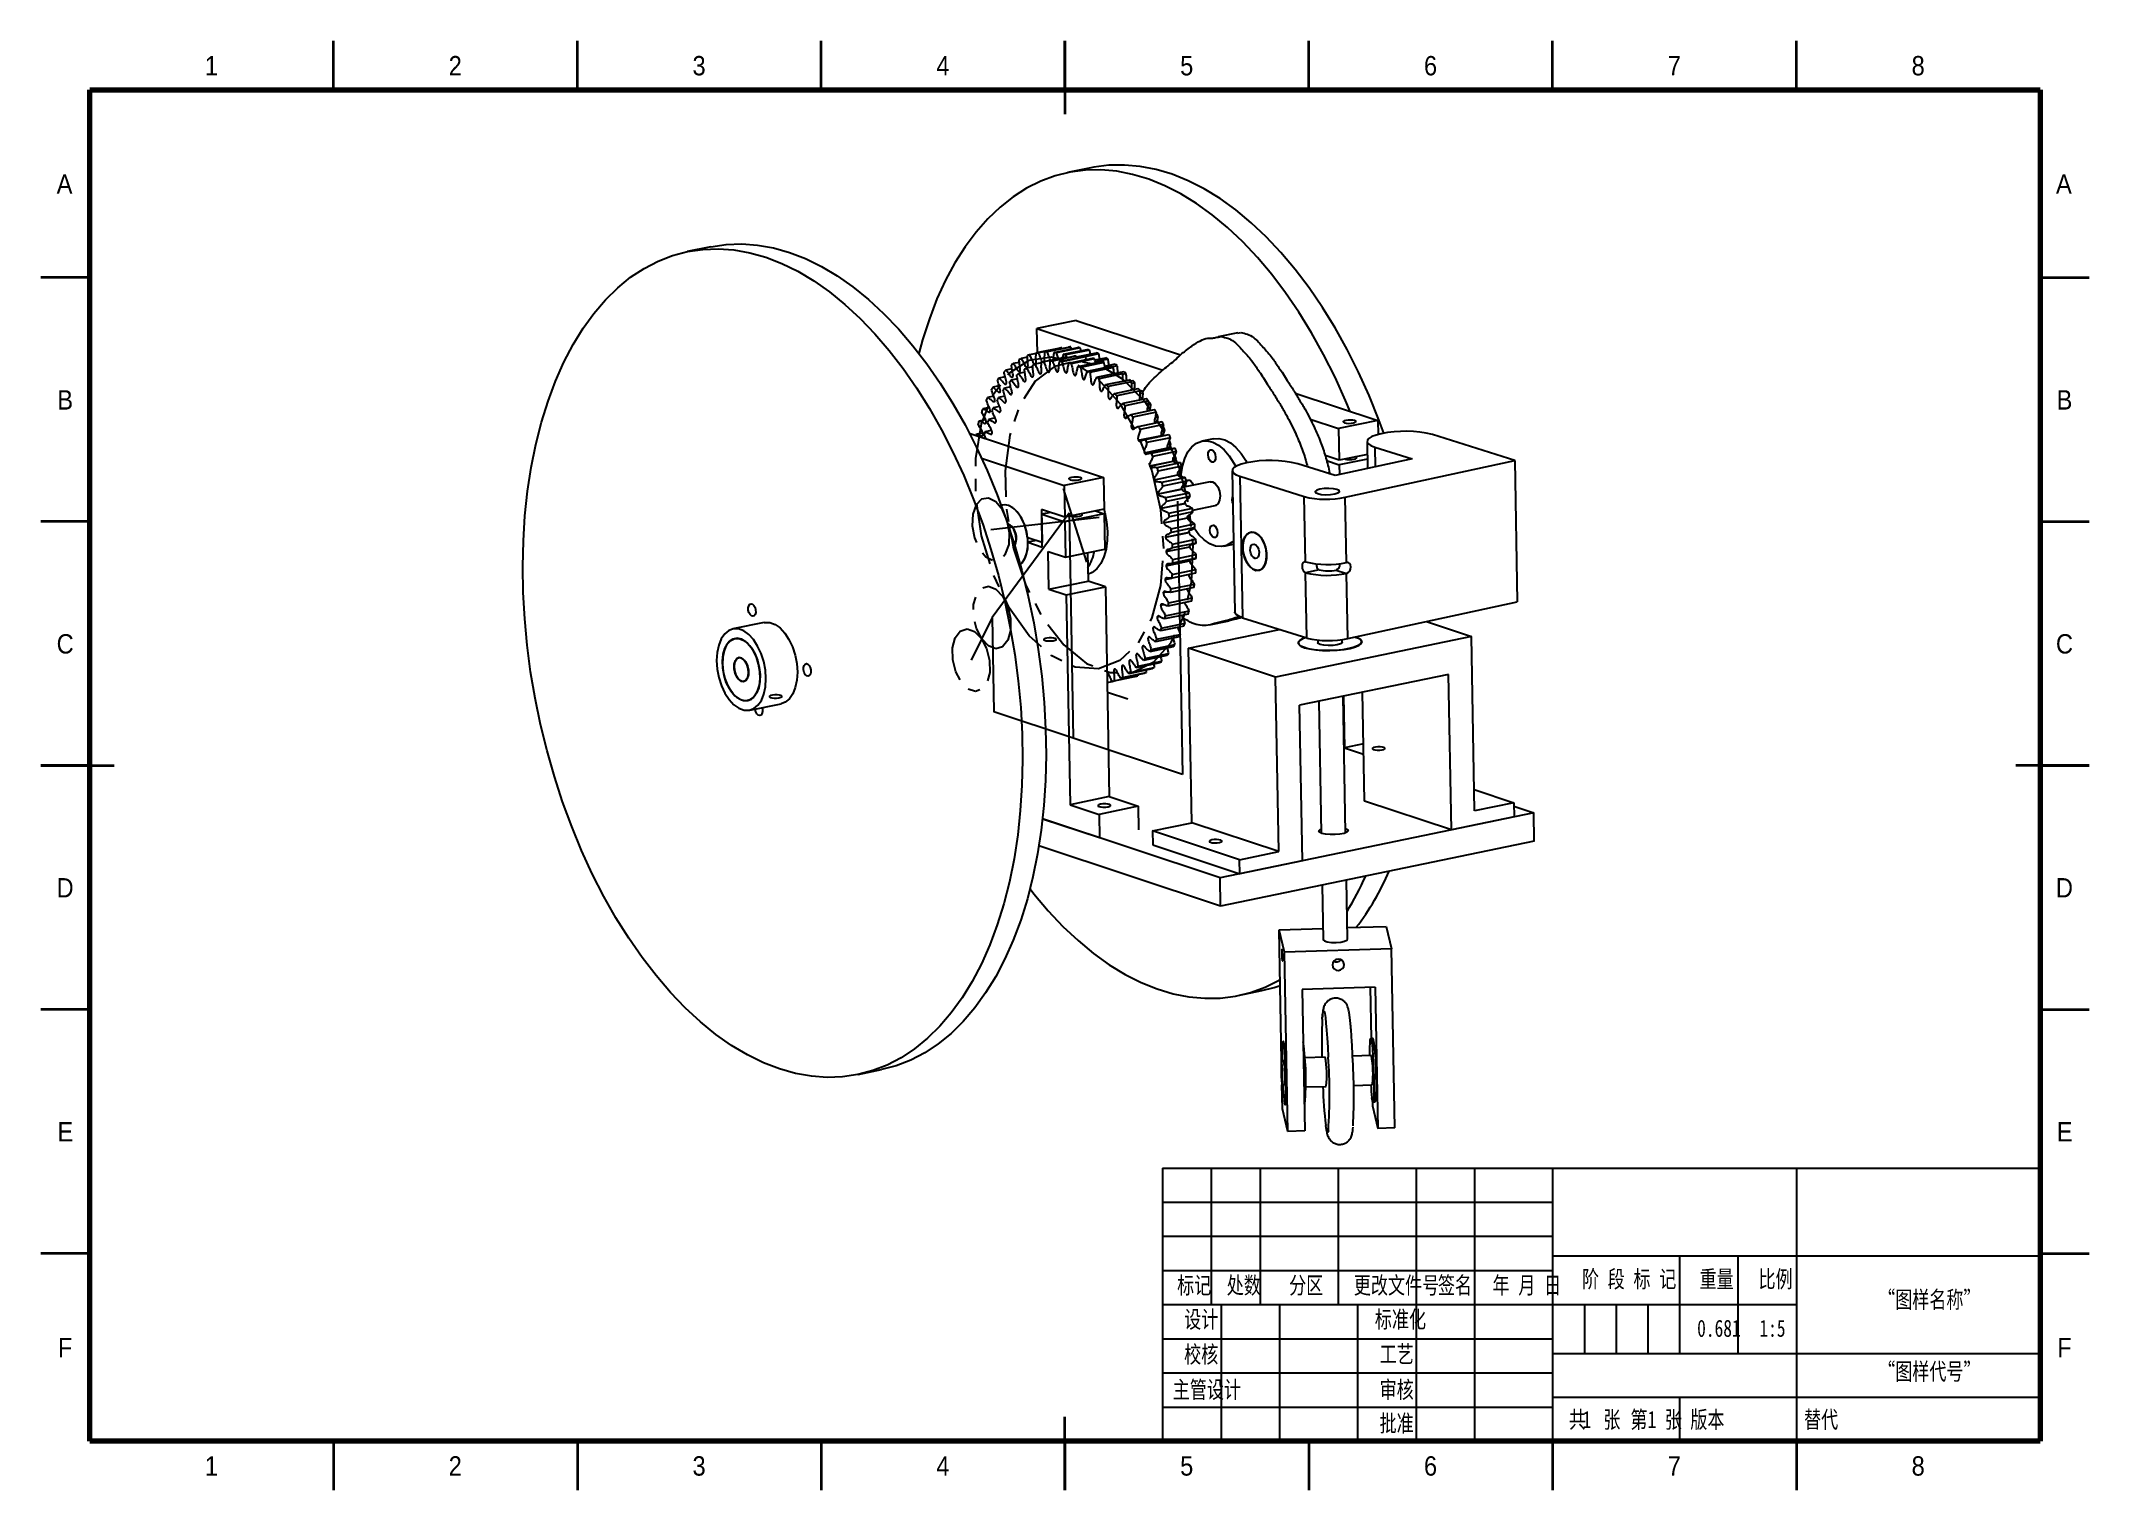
# Model space of a CAD drawing. Header units: millimetres. Extents: x 0 to 420, y 0 to 297.
import ezdxf

# ---------------------------------------------------------------- set-up
doc = ezdxf.new("R2010")
doc.units = ezdxf.units.MM
doc.linetypes.add('CENTERX2', pattern=[20.32, 12.7, -2.54, 2.54, -2.54])
for name, color, linetype in [('10', 7, 'Continuous'), ('5', 7, 'Continuous'), ('SLD-0', 7, 'Continuous')]:
    doc.layers.add(name, color=color, linetype=linetype)
doc.styles.add('SLDTEXTSTYLE0', font='GOTHIC.TTF', dxfattribs={"width": 0.913})
doc.styles.add('SLDTEXTSTYLE1', font='HYSWLONGFANGSONG.TTF', dxfattribs={"bigfont": 'bigfont'})
doc.styles.add('SLDTEXTSTYLE2', font='HYSWLONGFANGSONG.TTF')

msp = doc.modelspace()

# ---------------------------------------------------------------- texts
at = {"color": 7, "linetype": 'Continuous', "lineweight": 0, "char_height": 3.97, "attachment_point": 2, "style": 'SLDTEXTSTYLE0'}
for s, insert in [('1', (34.96, 293.92)), ('2', (84.96, 293.92)), ('3', (134.96, 293.92)), ('4', (184.96, 293.92)), ('5', (234.96, 293.92)), ('6', (284.96, 293.92)), ('7', (334.96, 293.92)), ('8', (384.96, 293.92)), ('A', (4.84, 269.67)), ('A', (414.84, 269.67)), ('B', (4.97, 225.42)), ('B', (414.97, 225.42)), ('C', (4.96, 175.42)), ('C', (414.96, 175.42)), ('D', (4.95, 125.42)), ('D', (414.95, 125.42)), ('E', (5.01, 75.42)), ('E', (415.01, 75.42)), ('F', (4.96, 31.17)), ('F', (414.96, 31.17)), ('1', (34.96, 6.92)), ('2', (84.96, 6.92)), ('3', (134.96, 6.92)), ('4', (184.96, 6.92)), ('5', (234.96, 6.92)), ('6', (284.96, 6.92)), ('7', (334.96, 6.92)), ('8', (384.96, 6.92))]:
    msp.add_mtext(s, dxfattribs=dict(at, insert=insert))
at = {"layer": '10', "char_height": 3.5}
for s, insert, attachment_point, style in [('标记', (236.49, 43.72), 2, 'SLDTEXTSTYLE1'), ('处数', (246.67, 43.72), 2, 'SLDTEXTSTYLE1'), ('分区', (259.46, 43.72), 2, 'SLDTEXTSTYLE1'), ('更改文件号', (277.98, 43.72), 2, 'SLDTEXTSTYLE1'), ('签名', (289.97, 43.72), 2, 'SLDTEXTSTYLE1'), ('年 月 日', (304.71, 43.72), 2, 'SLDTEXTSTYLE1'), ('阶 段 标 记', (325.69, 44.99), 2, 'SLDTEXTSTYLE1'), ('重量', (343.63, 44.99), 2, 'SLDTEXTSTYLE1'), ('比例', (355.72, 44.99), 2, 'SLDTEXTSTYLE1'), ('“图样名称”', (387.25, 40.79), 2, 'SLDTEXTSTYLE1'), ('设计', (237.93, 36.73), 2, 'SLDTEXTSTYLE1'), ('标准化', (278.79, 36.73), 2, 'SLDTEXTSTYLE1'), ('0.681', (344.1, 34.9), 2, 'SLDTEXTSTYLE2'), ('1:5', (355.08, 34.9), 2, 'SLDTEXTSTYLE2'), ('校核', (237.93, 29.56), 2, 'SLDTEXTSTYLE1'), ('工艺', (278.02, 29.6), 2, 'SLDTEXTSTYLE1'), ('“图样代号”', (387.25, 26.05), 2, 'SLDTEXTSTYLE1'), ('主管设计', (239.09, 22.33), 2, 'SLDTEXTSTYLE1'), ('审核', (278.02, 22.33), 2, 'SLDTEXTSTYLE1'), ('批准', (278, 15.44), 2, 'SLDTEXTSTYLE1'), ('共  张 ', (318.62, 16.2), 2, 'SLDTEXTSTYLE1'), ('1', (316.14, 16.2), 1, 'SLDTEXTSTYLE2'), ('第  张', (331.22, 16.2), 2, 'SLDTEXTSTYLE1'), ('1', (329.48, 16.2), 1, 'SLDTEXTSTYLE2'), ('版本', (341.74, 16.2), 2, 'SLDTEXTSTYLE1')]:
    msp.add_mtext(s, dxfattribs=dict(at, insert=insert, attachment_point=attachment_point, style=style))
at = {"layer": 'SLD-0', "insert": (361.56, 16.2), "char_height": 3.5, "attachment_point": 1, "style": 'SLDTEXTSTYLE1'}
msp.add_mtext('替代', dxfattribs=at)

# ---------------------------------------------------------------- linework, layer by layer
at = {"color": 7, "linetype": 'Continuous', "lineweight": 35}
for p, q in [((60, 287), (60, 297)), ((110, 287), (110, 297)), ((160, 287), (160, 297)), ((210, 297), (210, 282)), ((210, 287), (210, 297)), ((260, 287), (260, 297)), ((310, 287), (310, 297)), ((360, 287), (360, 297)), ((10, 248.5), (0, 248.5)), ((410, 248.5), (420, 248.5)), ((10, 198.5), (0, 198.5)), ((410, 198.5), (420, 198.5)), ((0, 148.5), (15, 148.5)), ((10, 148.5), (0, 148.5)), ((420, 148.5), (405, 148.5)), ((410, 148.5), (420, 148.5)), ((10, 98.5), (0, 98.5)), ((410, 98.5), (420, 98.5)), ((10, 48.5), (0, 48.5)), ((410, 48.5), (420, 48.5)), ((210, 0), (210, 15)), ((60, 10), (60, 0)), ((110, 10), (110, 0)), ((160, 10), (160, 0)), ((210, 10), (210, 0)), ((260, 10), (260, 0)), ((310, 10), (310, 0)), ((360, 10), (360, 0))]:
    msp.add_line(p, q, dxfattribs=at)
at = {"color": 7, "linetype": 'Continuous', "lineweight": 70}
for p, q in [((10, 10), (10, 287)), ((10, 287), (410, 287)), ((410, 287), (410, 10)), ((410, 10), (10, 10))]:
    msp.add_line(p, q, dxfattribs=at)
at = {"color": 7, "linetype": 'Continuous', "lineweight": 25}
for p, q in [((215.33, 271.01), (210.5, 270.01)), ((137.36, 254.82), (132.54, 253.82)), ((212.29, 239.74), (204.25, 238.07)), ((212.29, 239.74), (233.67, 232.64)), ((204.34, 233.1), (204.25, 238.07)), ((204.25, 238.07), (230.04, 229.51)), ((245.44, 237.19), (241.42, 236.36)), ((245.45, 237.14), (246.07, 237.23)), ((200.65, 231.13), (199.38, 230.87)), ((202.3, 232.19), (201, 231.92)), ((204.07, 232.95), (202.72, 232.67)), ((205.16, 231.01), (203.82, 230.73)), ((204.07, 233.04), (208.89, 234.05)), ((209.34, 234.13), (204.52, 233.13)), ((210.19, 232.17), (205.37, 231.17)), ((210.43, 232.22), (205.6, 231.22)), ((205.91, 233.27), (210.73, 234.27)), ((211.19, 234.27), (206.37, 233.27)), ((207, 231.38), (211.82, 232.38)), ((212.27, 232.4), (207.45, 231.4)), ((207.8, 233.18), (212.62, 234.18)), ((213.09, 234.11), (208.26, 233.11)), ((208.88, 231.33), (213.7, 232.33)), ((209.4, 233.99), (209.34, 234.13)), ((214.16, 232.27), (209.34, 231.27)), ((209.71, 232.78), (214.54, 233.78)), ((215, 233.64), (210.18, 232.64)), ((210.3, 232.19), (210.18, 232.64)), ((210.48, 232.12), (210.43, 232.22)), ((210.79, 230.97), (215.61, 231.97)), ((211.33, 233.91), (211.19, 234.27)), ((216.08, 231.84), (211.26, 230.84)), ((212.41, 232.06), (212.27, 232.4)), ((212.34, 232.23), (216.46, 233.09)), ((212.72, 230.31), (217.54, 231.31)), ((218.01, 231.1), (213.19, 230.1)), ((216.93, 232.87), (214.11, 232.28)), ((216.14, 231.62), (218.38, 232.09)), ((218.84, 231.8), (216.23, 231.26)), ((197.72, 228.18), (196.46, 227.92)), ((199.12, 229.79), (197.86, 229.53)), ((200.25, 227.74), (198.99, 227.48)), ((201.76, 229.12), (200.5, 228.85)), ((203.41, 230.21), (202.11, 229.94)), ((211.99, 228.43), (212.1, 228.46)), ((212.01, 228.43), (212.11, 228.45)), ((213.79, 227.64), (214, 227.69)), ((213.8, 227.64), (213.92, 227.66)), ((214.64, 229.35), (219.46, 230.35)), ((219.92, 230.07), (215.1, 229.07)), ((216.53, 228.1), (221.36, 229.1)), ((221.81, 228.75), (216.99, 227.75)), ((218.15, 230.36), (220.27, 230.8)), ((218.39, 226.57), (223.21, 227.57)), ((223.66, 227.16), (218.84, 226.16)), ((220.73, 230.45), (219.67, 230.23)), ((221.37, 229.09), (222.12, 229.24)), ((222.57, 228.82), (221.82, 228.67)), ((223.47, 227.33), (223.92, 227.42)), ((224.34, 226.94), (223.67, 226.8)), ((195.38, 224.21), (194.09, 223.94)), ((196.47, 226.31), (195.2, 226.05)), ((197.64, 224.21), (196.37, 223.94)), ((198.87, 226.1), (197.61, 225.84)), ((215.57, 226.58), (215.84, 226.63)), ((215.58, 226.57), (215.83, 226.62)), ((217.32, 225.25), (217.65, 225.32)), ((217.33, 225.24), (217.64, 225.3)), ((219.02, 223.67), (219.4, 223.75)), ((219.03, 223.66), (219.39, 223.73)), ((220.19, 224.78), (225.01, 225.78)), ((225.44, 225.3), (220.62, 224.3)), ((221.91, 222.74), (226.74, 223.74)), ((227.14, 223.21), (222.32, 222.21)), ((226.03, 224.82), (225.42, 224.69)), ((225.43, 225.32), (225.63, 225.36)), ((227.13, 223.04), (227.25, 223.07)), ((257.23, 224.82), (274.16, 219.21)), ((193.73, 219.37), (192.34, 219.08)), ((194.46, 221.89), (193.13, 221.61)), ((195.67, 219.73), (194.33, 219.45)), ((196.56, 222.07), (195.27, 221.8)), ((220.66, 221.85), (221.12, 221.95)), ((220.67, 221.84), (221.11, 221.93)), ((222.21, 219.82), (222.82, 219.94)), ((222.22, 219.8), (222.79, 219.92)), ((223.55, 220.47), (228.37, 221.47)), ((228.75, 220.89), (223.93, 219.89)), ((225.07, 218), (229.9, 219)), ((227.63, 222.47), (227.05, 222.36)), ((229.12, 219.93), (228.56, 219.82)), ((260.26, 219.48), (266.12, 217.54)), ((274.16, 219.21), (266.12, 217.54)), ((274.16, 219.21), (274.21, 216.35)), ((190.38, 216.65), (217.89, 207.53)), ((193.16, 216.67), (191.72, 216.37)), ((194.96, 217.19), (193.56, 216.9)), ((223.68, 217.58), (224.61, 217.78)), ((223.69, 217.57), (224.56, 217.75)), ((225.03, 215.17), (229.86, 216.17)), ((225.04, 215.15), (229.86, 216.15)), ((230.25, 218.37), (225.43, 217.37)), ((226.48, 215.35), (231.3, 216.35)), ((231.63, 215.68), (226.8, 214.67)), ((229.86, 216.15), (229.94, 216.07)), ((230.47, 217.22), (229.92, 217.1)), ((231.7, 214.35), (231.1, 214.23)), ((240.48, 215.48), (238.07, 214.98)), ((266.12, 217.54), (266.23, 211.08)), ((271.96, 214.92), (272.06, 209.37)), ((302.23, 211.02), (285.38, 216.34)), ((192.91, 211.48), (209.86, 205.86)), ((226.27, 212.6), (231.09, 213.6)), ((226.28, 212.58), (231.1, 213.58)), ((231.89, 213.45), (227.07, 212.45)), ((227.37, 209.89), (232.2, 210.9)), ((227.38, 209.88), (232.2, 210.88)), ((227.75, 212.53), (232.58, 213.53)), ((232.86, 212.83), (228.04, 211.83)), ((228.88, 209.59), (233.7, 210.59)), ((232.77, 211.37), (232.16, 211.24)), ((265.39, 207.93), (257.73, 210.35)), ((266.23, 211.08), (263.35, 212.03)), ((263.63, 210.98), (266.25, 210.11)), ((281.19, 211.35), (265.39, 207.93)), ((272.01, 212.27), (266.23, 211.08)), ((272.02, 211.31), (266.25, 210.11)), ((266.25, 210.11), (266.29, 208.12)), ((267.47, 203.48), (302.23, 211.02)), ((273.53, 213.77), (281.19, 211.35)), ((273.53, 213.77), (273.6, 209.71)), ((302.23, 211.02), (302.76, 182.04)), ((217.89, 207.53), (209.86, 205.86)), ((209.86, 205.86), (209.97, 199.39)), ((217.89, 207.53), (218.01, 201.06)), ((228.34, 207.08), (233.16, 208.08)), ((228.34, 207.06), (233.17, 208.06)), ((233.95, 209.85), (229.13, 208.85)), ((229.85, 206.54), (234.67, 207.54)), ((234.89, 206.78), (230.06, 205.78)), ((233.68, 208.28), (233.15, 208.17)), ((239.8, 206.66), (233.97, 205.45)), ((244.31, 208.93), (244.83, 179.95)), ((245.88, 207.78), (259.05, 203.62)), ((245.88, 207.78), (246.4, 178.8)), ((229.15, 204.19), (233.97, 205.19)), ((229.15, 204.17), (233.98, 205.17)), ((229.8, 201.24), (234.63, 202.24)), ((229.81, 201.22), (234.63, 202.22)), ((230.66, 203.41), (235.48, 204.41)), ((235.65, 203.64), (230.83, 202.64)), ((236.19, 200.8), (240.82, 201.76)), ((259.3, 190.24), (259.05, 203.62)), ((267.71, 190.1), (267.47, 203.48)), ((209.97, 199.39), (205.21, 200.97)), ((205.21, 200.97), (205.34, 194.23)), ((207.01, 200.38), (205.23, 200.01)), ((205.35, 193.26), (205.23, 200.01)), ((205.23, 200.01), (209.99, 198.43)), ((218.01, 201.06), (209.97, 199.39)), ((218.03, 200.1), (209.99, 198.43)), ((209.99, 198.43), (210.12, 191.18)), ((216.23, 200.69), (218.03, 200.1)), ((218.03, 200.1), (218.16, 192.85)), ((230.29, 198.27), (235.11, 199.27)), ((230.29, 198.25), (235.12, 199.25)), ((231.29, 200.23), (236.12, 201.24)), ((236.24, 200.46), (231.42, 199.46)), ((231.75, 197.04), (236.57, 198.04)), ((235.14, 199.5), (235.31, 199.54)), ((202.36, 195.16), (202.32, 195.17)), ((205.34, 194.23), (202.36, 195.16)), ((204.11, 194.61), (202.38, 194.25)), ((202.38, 194.25), (205.35, 193.26)), ((230.61, 195.29), (235.43, 196.3)), ((230.61, 195.27), (235.44, 196.28)), ((230.76, 192.35), (235.58, 193.35)), ((230.76, 192.33), (235.58, 193.33)), ((236.65, 197.27), (231.83, 196.27)), ((232.02, 193.86), (236.84, 194.86)), ((236.88, 194.1), (232.06, 193.09)), ((235.44, 196.34), (235.56, 196.36)), ((242.55, 193.44), (244.58, 193.86)), ((206.55, 192.37), (210.12, 191.18)), ((206.69, 184.64), (206.55, 192.37)), ((210.12, 191.18), (218.16, 192.85)), ((214.62, 192.12), (214.73, 186.31)), ((230.73, 189.46), (235.56, 190.46)), ((230.73, 189.44), (235.56, 190.44)), ((231.75, 189.88), (236.58, 190.88)), ((236.92, 190.97), (232.1, 189.97)), ((232.11, 190.73), (236.93, 191.73)), ((206.69, 184.64), (214.73, 186.31)), ((210.26, 183.45), (218.3, 185.12)), ((218.3, 185.12), (214.73, 186.31)), ((218.3, 185.12), (219.07, 142.14)), ((230.53, 186.64), (231.9, 186.92)), ((230.54, 186.66), (231.75, 186.91)), ((236.45, 184.99), (231.63, 183.99)), ((231.73, 184.7), (236.55, 185.7)), ((236.78, 187.93), (231.96, 186.93)), ((232.01, 187.66), (236.83, 188.66)), ((262.1, 188.61), (259.34, 188.01)), ((259.58, 174.64), (259.34, 188.01)), ((265.61, 188.56), (267.75, 187.88)), ((267.99, 174.5), (267.75, 187.88)), ((206.69, 184.64), (210.26, 183.45)), ((210.26, 183.45), (211.03, 140.47)), ((229.62, 181.38), (230.15, 181.49)), ((229.63, 181.4), (230.12, 181.5)), ((230.16, 183.96), (230.85, 184.1)), ((230.16, 183.94), (230.89, 184.09)), ((235.94, 182.19), (231.12, 181.19)), ((231.26, 181.86), (236.08, 182.86)), ((267.99, 174.5), (302.76, 182.04)), ((148.32, 177.81), (141.89, 176.48)), ((228.06, 176.76), (228.41, 176.83)), ((228.07, 176.77), (228.4, 176.84)), ((228.92, 178.98), (229.34, 179.07)), ((228.93, 179), (229.32, 179.08)), ((234.4, 177.09), (229.58, 176.09)), ((229.8, 176.67), (234.62, 177.67)), ((235.26, 179.55), (230.43, 178.55)), ((230.62, 179.17), (235.44, 180.17)), ((239.63, 177.32), (243.65, 178.15)), ((246.4, 178.8), (259.58, 174.64)), ((284.14, 178), (293.37, 174.94)), ((225.91, 172.94), (226.15, 172.99)), ((225.92, 172.95), (226.14, 173)), ((227.05, 174.74), (227.35, 174.8)), ((227.06, 174.75), (227.34, 174.81)), ((232.21, 172.82), (227.38, 171.82)), ((227.68, 172.29), (232.5, 173.29)), ((233.38, 174.84), (228.56, 173.84)), ((228.82, 174.37), (233.64, 175.37)), ((235.34, 172.52), (254, 176.39)), ((235.98, 136.78), (235.34, 172.52)), ((253.18, 166.6), (235.34, 172.52)), ((293.37, 174.94), (253.18, 166.6)), ((261.84, 174.21), (261.85, 173.69)), ((266.85, 173.78), (266.84, 174.3)), ((294.01, 139.2), (293.37, 174.94)), ((227.89, 168.31), (223.06, 167.31)), ((223.24, 170.07), (223.34, 170.09)), ((223.45, 167.58), (228.28, 168.58)), ((229.45, 169.54), (224.62, 168.54)), ((224.63, 171.38), (224.75, 171.41)), ((224.64, 171.39), (224.75, 171.41)), ((224.99, 168.88), (229.81, 169.88)), ((230.89, 171.05), (226.07, 170.05)), ((226.4, 170.45), (231.22, 171.46)), ((226.61, 168.05), (226.64, 167.57)), ((218.65, 165.52), (219.65, 165.73)), ((224.48, 166.73), (219.65, 165.73)), ((220.09, 165.86), (224.91, 166.86)), ((226.22, 167.37), (221.4, 166.37)), ((221.81, 166.57), (226.64, 167.57)), ((224.91, 167.1), (224.91, 166.86)), ((253.82, 130.86), (253.18, 166.6)), ((288.66, 167.18), (258.12, 160.84)), ((289.24, 135.3), (288.66, 167.18)), ((145.35, 159.83), (151.78, 161.17)), ((222.9, 162.08), (218.69, 163.48)), ((258.7, 128.96), (258.12, 160.84)), ((262.07, 161.66), (262.55, 134.62)), ((267.55, 134.71), (267.05, 162.69)), ((267.1, 162.7), (267.29, 152.15)), ((271.4, 141.22), (271, 163.51)), ((271.19, 152.96), (267.29, 152.15)), ((267.29, 152.15), (271.22, 150.84)), ((293.93, 143.56), (302.05, 140.87)), ((219.07, 142.14), (211.03, 140.47)), ((211.03, 140.47), (216.98, 138.49)), ((225.02, 140.16), (216.98, 138.49)), ((219.07, 142.14), (225.02, 140.16)), ((225.02, 140.16), (225.1, 135.34)), ((306.12, 138.81), (241.82, 125.45)), ((289.24, 135.3), (271.4, 141.22)), ((302.05, 140.87), (294.01, 139.2)), ((302.05, 140.87), (302.1, 137.97)), ((302.06, 140.15), (306.12, 138.81)), ((306.22, 133.01), (306.12, 138.81)), ((241.82, 125.45), (205.4, 137.54)), ((217.07, 133.66), (205.4, 137.53)), ((216.98, 138.49), (217.07, 133.66)), ((227.94, 135.11), (235.98, 136.78)), ((227.94, 135.11), (227.99, 132.21)), ((245.78, 129.19), (227.94, 135.11)), ((253.82, 130.86), (235.98, 136.78)), ((302.1, 137.97), (289.24, 135.3)), ((241.92, 119.66), (204.66, 132.02)), ((227.99, 132.21), (245.84, 126.29)), ((306.22, 133.01), (241.92, 119.66)), ((245.78, 129.19), (253.82, 130.86)), ((245.84, 126.29), (245.78, 129.19)), ((258.7, 128.96), (245.84, 126.29)), ((241.92, 119.66), (241.82, 125.45)), ((262.75, 123.98), (262.95, 112.83)), ((267.95, 112.92), (267.73, 125.02)), ((253.92, 114.82), (262.91, 115.11)), ((255.01, 110.21), (253.92, 114.82)), ((254.41, 87.95), (253.92, 114.82)), ((267.9, 115.28), (275.88, 115.53)), ((275.88, 115.53), (276.97, 110.92)), ((276.97, 110.92), (255.01, 110.21)), ((255.67, 73.5), (255.01, 110.21)), ((277.63, 74.21), (276.97, 110.92)), ((245.53, 101.35), (250.35, 102.35)), ((273.61, 103.08), (258.64, 102.59)), ((258.64, 102.59), (259.17, 73.61)), ((272.61, 103.05), (272.8, 92.55)), ((273.61, 103.08), (274.14, 74.1)), ((273.21, 92.56), (272.71, 92.55)), ((263.34, 88.74), (259.16, 88.6)), ((272.82, 89.05), (268.9, 88.92)), ((167.56, 85.16), (172.38, 86.16)), ((254.87, 87.97), (254.38, 87.95)), ((254.59, 78.11), (254.5, 83.05)), ((254.54, 82.95), (255.04, 82.97)), ((259.35, 82.61), (263.54, 82.74)), ((269.18, 82.93), (273.02, 83.05)), ((255.67, 73.5), (254.59, 78.11)), ((259.07, 79.1), (259.16, 79.1)), ((273.03, 79.78), (273.05, 78.71)), ((273.05, 78.71), (274.14, 74.1)), ((273.13, 79.55), (273.63, 79.57)), ((259.17, 73.61), (255.67, 73.5)), ((277.63, 74.21), (274.14, 74.1))]:
    msp.add_line(p, q, dxfattribs=at)
at = {"color": 7, "linetype": 'Continuous'}
for p, q in [((209.59, 205.26), (214.41, 190.19)), ((233.08, 202.71), (234.08, 146.66)), ((194.8, 196.9), (217, 199.37)), ((210.87, 200.24), (195.06, 178.84)), ((210.87, 200.24), (211.7, 154.09)), ((195.06, 178.84), (190.76, 170.09)), ((195.06, 178.84), (195.41, 159.5)), ((211.7, 154.09), (195.41, 159.5)), ((234.08, 146.66), (211.7, 154.09))]:
    msp.add_line(p, q, dxfattribs=at)
at = {"color": 7, "linetype": 'Continuous', "lineweight": 25, "flags": 128}
for points in [[(268.47, 221.09), (267.54, 223.32), (265.37, 228.12), (263.04, 232.75), (260.57, 237.18), (257.97, 241.4), (255.25, 245.39), (252.41, 249.14), (249.47, 252.62), (246.45, 255.84), (243.34, 258.76), (240.18, 261.38), (236.97, 263.69), (233.72, 265.68), (230.44, 267.34), (227.16, 268.67), (223.87, 269.65), (220.61, 270.29), (217.38, 270.58), (214.19, 270.53), (211.05, 270.12), (207.99, 269.37), (205.01, 268.27), (202.12, 266.84), (199.34, 265.07), (196.68, 262.97), (194.15, 260.56), (191.75, 257.84), (189.51, 254.82), (187.42, 251.52), (185.5, 247.95), (183.75, 244.12), (182.19, 240.05), (180.81, 235.76), (180.05, 232.96)], [(275.39, 216.61), (274.37, 219.37), (272.36, 224.33), (270.19, 229.13), (267.87, 233.75), (265.4, 238.18), (262.79, 242.4), (260.07, 246.39), (257.23, 250.14), (254.29, 253.63), (251.27, 256.84), (248.17, 259.76), (245, 262.38), (241.79, 264.69), (238.54, 266.68), (235.26, 268.34), (231.98, 269.67), (228.7, 270.65), (225.43, 271.29), (222.2, 271.58), (219.01, 271.53), (215.88, 271.12), (215.33, 271.01)], [(108.84, 135.98), (106.97, 141.05), (105.28, 146.23), (103.78, 151.51), (102.46, 156.87), (101.34, 162.27), (100.42, 167.71), (99.71, 173.15), (99.2, 178.58), (98.9, 183.97), (98.81, 189.31), (98.93, 194.56), (99.26, 199.7), (99.8, 204.73), (100.54, 209.6), (101.49, 214.32), (102.64, 218.85), (103.99, 223.17), (105.52, 227.28), (107.24, 231.15), (109.13, 234.76), (111.19, 238.11), (113.41, 241.17), (115.78, 243.94), (118.29, 246.41), (120.93, 248.56), (123.7, 250.38), (126.57, 251.87), (129.53, 253.02), (132.58, 253.83), (135.7, 254.29), (138.89, 254.41), (142.11, 254.17), (145.37, 253.59), (148.65, 252.66), (151.94, 251.39), (155.21, 249.79), (158.47, 247.85), (161.69, 245.59), (164.87, 243.02), (167.98, 240.15), (171.02, 236.98), (173.97, 233.54), (176.82, 229.84), (179.57, 225.88), (182.19, 221.7), (184.68, 217.3), (187.03, 212.71), (189.23, 207.93), (191.26, 203), (193.13, 197.94), (194.82, 192.75), (196.33, 187.47), (197.64, 182.12), (198.76, 176.71), (199.68, 171.27), (200.4, 165.83), (200.91, 160.4), (201.21, 155.01), (201.3, 149.68), (201.17, 144.43), (200.84, 139.28), (200.3, 134.26), (199.56, 129.38), (198.61, 124.67), (197.46, 120.14), (196.11, 115.81), (194.58, 111.71), (192.86, 107.84), (190.97, 104.22), (188.91, 100.88), (186.69, 97.81), (184.32, 95.04), (181.81, 92.58), (179.17, 90.43), (176.41, 88.6), (173.54, 87.11), (170.57, 85.96), (167.52, 85.15), (164.4, 84.69), (161.22, 84.58), (157.99, 84.81), (154.73, 85.39), (151.45, 86.32), (148.16, 87.59), (144.89, 89.2), (141.63, 91.13), (138.41, 93.39), (135.24, 95.96), (132.12, 98.84), (129.08, 102), (126.13, 105.44), (123.28, 109.15), (120.53, 113.1), (117.91, 117.28), (115.42, 121.68), (113.07, 126.28), (110.87, 131.05), (108.84, 135.98)], [(137.36, 254.82), (137.4, 254.83), (140.53, 255.3), (143.71, 255.41), (146.94, 255.18), (150.2, 254.59), (153.48, 253.66), (156.76, 252.39), (160.04, 250.79), (163.29, 248.85), (166.51, 246.59), (169.69, 244.02), (172.8, 241.15), (175.84, 237.98), (178.79, 234.54), (181.65, 230.84), (184.39, 226.89), (187.01, 222.7), (189.51, 218.3), (191.85, 213.71), (194.05, 208.94), (196.09, 204.01), (197.95, 198.94), (199.64, 193.75), (201.15, 188.47), (202.46, 183.12), (203.58, 177.71), (204.5, 172.27), (205.22, 166.83), (205.73, 161.4), (206.03, 156.01), (206.12, 150.68), (206, 145.43), (205.67, 140.28), (205.13, 135.26), (204.38, 130.38), (203.43, 125.67), (202.28, 121.14), (200.94, 116.81), (199.4, 112.71), (197.69, 108.84), (195.8, 105.22), (193.73, 101.88), (191.51, 98.81), (189.14, 96.04), (186.63, 93.58), (183.99, 91.43), (181.23, 89.61), (178.36, 88.11), (175.39, 86.96), (172.38, 86.16)], [(193.84, 218.74), (193.84, 218.73), (193.84, 218.73), (193.84, 218.73), (193.84, 218.73), (193.84, 218.73), (193.84, 218.72), (193.84, 218.72), (193.84, 218.72)], [(220.66, 221.85), (220.66, 221.85), (220.66, 221.85), (220.66, 221.85), (220.66, 221.85), (220.66, 221.85), (220.66, 221.84), (220.66, 221.84), (220.67, 221.84)], [(222.21, 219.82), (222.21, 219.82), (222.22, 219.82), (222.22, 219.81), (222.22, 219.81), (222.22, 219.81), (222.22, 219.81), (222.22, 219.81), (222.22, 219.8)], [(269.4, 219.18), (269.02, 219.26), (268.55, 219.3), (268.04, 219.28), (267.58, 219.22), (267.24, 219.12), (267.07, 218.99), (267.09, 218.86), (267.31, 218.75), (267.68, 218.67), (268.16, 218.63), (268.67, 218.64), (269.13, 218.71), (269.47, 218.81), (269.64, 218.94), (269.61, 219.07), (269.4, 219.18)], [(191.69, 216.22), (191.7, 216.29), (191.72, 216.37)], [(193.2, 216.27), (193.2, 216.27), (193.2, 216.27), (193.2, 216.26), (193.2, 216.26), (193.2, 216.26), (193.2, 216.26), (193.2, 216.26), (193.2, 216.25)], [(195.06, 216.56), (195.06, 216.57), (195.06, 216.57), (195.06, 216.57), (195.06, 216.57), (195.06, 216.57), (195.06, 216.58), (195.06, 216.58), (195.06, 216.58)], [(223.68, 217.58), (223.68, 217.58), (223.68, 217.58), (223.68, 217.58), (223.68, 217.58), (223.68, 217.57), (223.68, 217.57), (223.68, 217.57), (223.69, 217.57)], [(225.03, 215.17), (225.03, 215.17), (225.04, 215.17), (225.04, 215.16), (225.04, 215.16), (225.04, 215.16), (225.04, 215.16), (225.04, 215.15), (225.04, 215.15)], [(229.86, 216.17), (229.86, 216.17), (229.86, 216.17), (229.86, 216.16), (229.86, 216.16), (229.86, 216.16), (229.86, 216.16), (229.86, 216.16), (229.86, 216.15)], [(233.8, 207.74), (233.83, 208.13), (234.09, 209.88), (234.56, 211.44), (235.21, 212.77), (236.03, 213.82), (236.98, 214.56), (238.04, 214.97), (239.17, 215.04), (240.34, 214.76), (241.51, 214.14), (242.64, 213.2), (243.69, 211.97), (244.64, 210.49), (245.01, 209.77)], [(240.48, 215.48), (241.58, 215.54), (242.75, 215.26), (243.92, 214.64), (245.05, 213.7), (246.1, 212.47), (247.05, 210.99), (247.24, 210.64)], [(274.86, 216.51), (273.79, 216.23), (272.94, 215.91), (272.34, 215.55), (272.02, 215.18), (271.98, 214.8), (272.22, 214.43), (272.75, 214.08), (273.53, 213.77)], [(226.27, 212.6), (226.27, 212.6), (226.27, 212.59), (226.27, 212.59), (226.27, 212.59), (226.27, 212.59), (226.28, 212.58), (226.28, 212.58), (226.28, 212.58)], [(231.09, 213.6), (231.09, 213.6), (231.09, 213.6), (231.09, 213.59), (231.1, 213.59), (231.1, 213.59), (231.1, 213.59), (231.1, 213.58), (231.1, 213.58)], [(232.2, 210.9), (232.2, 210.89), (232.2, 210.89), (232.2, 210.89), (232.2, 210.89), (232.2, 210.88), (232.2, 210.88), (232.2, 210.88), (232.2, 210.88)], [(239.34, 212.2), (239.39, 212.66), (239.55, 213.02), (239.79, 213.21), (240.09, 213.22), (240.38, 213.03), (240.64, 212.68), (240.82, 212.21), (240.89, 211.71), (240.84, 211.25), (240.69, 210.9), (240.44, 210.7), (240.15, 210.7), (239.85, 210.89), (239.59, 211.24), (239.42, 211.7), (239.34, 212.2)], [(247.21, 210.51), (246.14, 210.23), (245.29, 209.91), (244.69, 209.55), (244.37, 209.18), (244.32, 208.8), (244.57, 208.43), (245.1, 208.08), (245.88, 207.78)], [(267.43, 211.32), (267.44, 211.32), (267.82, 211.24), (268.29, 211.2), (268.8, 211.22), (269.26, 211.28), (269.6, 211.38), (269.77, 211.51), (269.75, 211.64), (269.53, 211.75), (269.53, 211.75)], [(213.14, 207.5), (212.76, 207.58), (212.28, 207.62), (211.78, 207.6), (211.32, 207.54), (210.98, 207.44), (210.8, 207.31), (210.83, 207.18), (211.05, 207.07), (211.42, 206.98), (211.9, 206.95), (212.4, 206.96), (212.86, 207.03), (213.2, 207.13), (213.38, 207.25), (213.35, 207.39), (213.14, 207.5)], [(227.37, 209.89), (227.38, 209.89), (227.38, 209.89), (227.38, 209.89), (227.38, 209.88), (227.38, 209.88), (227.38, 209.88), (227.38, 209.88), (227.38, 209.88)], [(228.34, 207.08), (228.34, 207.08), (228.34, 207.08), (228.34, 207.08), (228.34, 207.07), (228.34, 207.07), (228.34, 207.07), (228.34, 207.07), (228.34, 207.06)], [(233.16, 208.08), (233.16, 208.08), (233.16, 208.08), (233.16, 208.08), (233.16, 208.07), (233.16, 208.07), (233.16, 208.07), (233.16, 208.07), (233.17, 208.06)], [(234.81, 205.62), (234.78, 205.95), (234.83, 206.41), (234.98, 206.77), (235.23, 206.96), (235.52, 206.96), (235.82, 206.78), (236.08, 206.42), (236.26, 205.96), (236.26, 205.93)], [(239.8, 206.66), (240.25, 206.63), (240.82, 206.27), (241.32, 205.59), (241.66, 204.71), (241.8, 203.75), (241.7, 202.85), (241.4, 202.17), (240.93, 201.8), (240.82, 201.76)], [(202.32, 195.17), (202.06, 196.68), (201.6, 198.13), (200.96, 199.43), (200.19, 200.52), (199.33, 201.32), (198.42, 201.81), (197.52, 201.94), (196.92, 201.82)], [(200.83, 189.66), (201.19, 190.01), (201.76, 190.91), (202.16, 192.06), (202.36, 193.4), (202.35, 194.85), (202.14, 196.34), (201.73, 197.78), (201.15, 199.11), (200.42, 200.24), (199.6, 201.11), (198.71, 201.69), (197.81, 201.93), (196.96, 201.83), (196.92, 201.82)], [(229.15, 204.19), (229.15, 204.19), (229.15, 204.18), (229.15, 204.18), (229.15, 204.18), (229.15, 204.18), (229.15, 204.17), (229.15, 204.17), (229.15, 204.17)], [(233.97, 205.19), (233.97, 205.19), (233.97, 205.19), (233.97, 205.18), (233.97, 205.18), (233.97, 205.18), (233.98, 205.18), (233.98, 205.17), (233.98, 205.17)], [(234.63, 202.24), (234.63, 202.24), (234.63, 202.24), (234.63, 202.24), (234.63, 202.23), (234.63, 202.23), (234.63, 202.23), (234.63, 202.23), (234.63, 202.22)], [(244.29, 202.96), (244.34, 203.42), (244.4, 203.61)], [(244.43, 202.26), (244.36, 202.46), (244.29, 202.96)], [(265.77, 205.07), (265.03, 205.23), (264.11, 205.29), (263.14, 205.26), (262.26, 205.13), (261.62, 204.93), (261.31, 204.68), (261.38, 204.43), (261.82, 204.22), (262.56, 204.06), (263.48, 204), (264.45, 204.03), (265.33, 204.16), (265.97, 204.36), (266.27, 204.61), (266.21, 204.85), (265.77, 205.07)], [(199.69, 193.61), (199.9, 194.14), (200, 195.03), (199.87, 195.99), (199.54, 196.88), (199.05, 197.57), (198.48, 197.95), (198.28, 197.99)], [(211.17, 199.64), (211.18, 199.64), (211.55, 199.56), (212.03, 199.52), (212.54, 199.53), (213, 199.6), (213.34, 199.7), (213.51, 199.83), (213.49, 199.96), (213.27, 200.07), (213.27, 200.07)], [(217.98, 201.06), (218.17, 200.34), (218.54, 198.41), (218.71, 196.47), (218.67, 194.59), (218.42, 192.84), (217.97, 191.26), (217.33, 189.91), (216.53, 188.84), (215.59, 188.07), (214.7, 187.67)], [(229.8, 201.24), (229.8, 201.24), (229.8, 201.24), (229.8, 201.23), (229.8, 201.23), (229.81, 201.23), (229.81, 201.23), (229.81, 201.22), (229.81, 201.22)], [(230.29, 198.27), (230.29, 198.26), (230.29, 198.26), (230.29, 198.26), (230.29, 198.26), (230.29, 198.26), (230.29, 198.25), (230.29, 198.25), (230.29, 198.25)], [(235.11, 199.27), (235.11, 199.27), (235.12, 199.26), (235.12, 199.26), (235.12, 199.26), (235.12, 199.26), (235.12, 199.25), (235.12, 199.25), (235.12, 199.25)], [(235.64, 198.58), (235.56, 198.75), (235.34, 199.22)], [(239.73, 196.71), (239.77, 197.17), (239.93, 197.53), (240.18, 197.72), (240.47, 197.73), (240.77, 197.54), (241.02, 197.19), (241.2, 196.72), (241.27, 196.22), (241.23, 195.76), (241.07, 195.41), (240.82, 195.21), (240.53, 195.21), (240.23, 195.4), (239.98, 195.75), (239.8, 196.21), (239.73, 196.71)], [(230.61, 195.29), (230.61, 195.29), (230.61, 195.29), (230.61, 195.29), (230.61, 195.28), (230.61, 195.28), (230.61, 195.28), (230.61, 195.28), (230.61, 195.27)], [(235.43, 196.3), (235.43, 196.29), (235.43, 196.29), (235.43, 196.29), (235.44, 196.29), (235.44, 196.28), (235.44, 196.28), (235.44, 196.28), (235.44, 196.28)], [(235.58, 193.35), (235.58, 193.35), (235.58, 193.35), (235.58, 193.34), (235.58, 193.34), (235.58, 193.34), (235.58, 193.34), (235.58, 193.33), (235.58, 193.33)], [(244.56, 194.58), (244.13, 194.19), (243.12, 193.61), (242.02, 193.37), (240.86, 193.48), (239.69, 193.93), (238.54, 194.72), (237.44, 195.81), (236.46, 197.13)], [(250.1, 188.63), (249.42, 188.47), (248.69, 188.66), (247.98, 189.19), (247.35, 190), (246.86, 191.02), (246.55, 192.17), (246.45, 193.34), (246.56, 194.43), (246.89, 195.34), (247.39, 195.99), (248.03, 196.32), (248.74, 196.3), (249.47, 195.94), (250.15, 195.27), (250.71, 194.34), (251.12, 193.24), (251.33, 192.07), (251.32, 190.93), (251.1, 189.92), (250.68, 189.13), (250.1, 188.63)], [(251.35, 191.64), (251.22, 192.81), (250.88, 193.95), (250.37, 194.95), (249.73, 195.73), (249.01, 196.21), (248.28, 196.35), (247.61, 196.15), (247.05, 195.61), (246.66, 194.79), (246.46, 193.76), (246.48, 192.6), (246.72, 191.44), (247.15, 190.35), (247.73, 189.46), (248.42, 188.82), (249.15, 188.5), (249.86, 188.54), (250.48, 188.91), (250.96, 189.6), (251.26, 190.54), (251.35, 191.64)], [(249.35, 191), (249.01, 190.95), (248.65, 191.12), (248.33, 191.49), (248.1, 192), (247.98, 192.57), (248.01, 193.12), (248.17, 193.56), (248.45, 193.83), (248.79, 193.88), (249.15, 193.71), (249.47, 193.34), (249.7, 192.83), (249.81, 192.26), (249.78, 191.71), (249.62, 191.27), (249.35, 191)], [(249.35, 191), (249.01, 190.95), (248.65, 191.12), (248.33, 191.49), (248.1, 192), (247.98, 192.57), (248.01, 193.12), (248.17, 193.56), (248.45, 193.83), (248.79, 193.88), (249.15, 193.71), (249.47, 193.34), (249.7, 192.83), (249.81, 192.26), (249.78, 191.71), (249.62, 191.27), (249.35, 191)], [(230.73, 189.46), (230.73, 189.46), (230.73, 189.46), (230.73, 189.45), (230.73, 189.45), (230.73, 189.45), (230.73, 189.45), (230.73, 189.44), (230.73, 189.44)], [(230.76, 192.35), (230.76, 192.35), (230.76, 192.34), (230.76, 192.34), (230.76, 192.34), (230.76, 192.34), (230.76, 192.34), (230.76, 192.33), (230.76, 192.33)], [(235.56, 190.46), (235.56, 190.46), (235.56, 190.46), (235.56, 190.46), (235.56, 190.45), (235.56, 190.45), (235.56, 190.45), (235.56, 190.45), (235.56, 190.44)], [(259.3, 190.24), (259.03, 190.24), (258.8, 190.07), (258.66, 189.76), (258.61, 189.35), (258.67, 188.91), (258.83, 188.5), (259.06, 188.18), (259.34, 188.01)], [(267.75, 187.88), (268.1, 188.04), (268.39, 188.35), (268.58, 188.75), (268.64, 189.19), (268.56, 189.6), (268.36, 189.92), (268.06, 190.09), (267.71, 190.1)], [(230.54, 186.66), (230.53, 186.65), (230.53, 186.65), (230.53, 186.65), (230.53, 186.65), (230.53, 186.64), (230.53, 186.64), (230.53, 186.64), (230.53, 186.64)], [(145.19, 179.86), (145.06, 180.35), (145.04, 180.84), (145.15, 181.26), (145.35, 181.54), (145.62, 181.64), (145.92, 181.55), (146.21, 181.28), (146.43, 180.87), (146.56, 180.38), (146.57, 179.89), (146.47, 179.47), (146.27, 179.19), (145.99, 179.08), (145.69, 179.17), (145.41, 179.45), (145.19, 179.86)], [(229.63, 181.4), (229.63, 181.4), (229.63, 181.4), (229.62, 181.39), (229.62, 181.39), (229.62, 181.39), (229.62, 181.39), (229.62, 181.38), (229.62, 181.38)], [(230.16, 183.96), (230.16, 183.96), (230.16, 183.96), (230.16, 183.95), (230.16, 183.95), (230.16, 183.95), (230.16, 183.95), (230.16, 183.95), (230.16, 183.94)], [(144.19, 159.83), (145.22, 159.81), (146.18, 160.15), (147.04, 160.84), (147.74, 161.85), (148.26, 163.14), (148.58, 164.65), (148.68, 166.31), (148.56, 168.05), (148.22, 169.79), (147.69, 171.46), (146.97, 172.99), (146.11, 174.31), (145.15, 175.36), (144.11, 176.09), (143.05, 176.48), (142.02, 176.5), (141.06, 176.16), (140.21, 175.47), (139.51, 174.46), (138.98, 173.17), (138.67, 171.67), (138.56, 170.01), (138.68, 168.27), (139.02, 166.52), (139.55, 164.85), (140.27, 163.32), (141.13, 162), (142.1, 160.95), (143.13, 160.22), (144.19, 159.83)], [(148.32, 177.81), (148.45, 177.84), (149.48, 177.81), (150.54, 177.43), (151.58, 176.69), (152.54, 175.65), (153.4, 174.33), (154.12, 172.8), (154.65, 171.13), (154.99, 169.38), (155.11, 167.64), (155.01, 165.98), (154.69, 164.48), (154.17, 163.19), (153.47, 162.18), (152.61, 161.49), (151.78, 161.17)], [(228.93, 179), (228.92, 178.99), (228.92, 178.99), (228.92, 178.99), (228.92, 178.99), (228.92, 178.99), (228.92, 178.99), (228.92, 178.98), (228.92, 178.98)], [(246.4, 178.8), (245.62, 179.1), (245.09, 179.45), (244.85, 179.82), (244.83, 179.95)], [(144.06, 161.79), (144.93, 161.79), (145.73, 162.13), (146.42, 162.8), (146.96, 163.75), (147.32, 164.94), (147.48, 166.31), (147.43, 167.77), (147.18, 169.26), (146.73, 170.69), (146.12, 171.98), (145.37, 173.06), (144.53, 173.88), (143.63, 174.39), (142.74, 174.57), (141.9, 174.39), (141.15, 173.89), (140.53, 173.07), (140.08, 171.99), (139.81, 170.7), (139.76, 169.28), (139.91, 167.79), (140.26, 166.33), (140.8, 164.96), (141.48, 163.77), (142.29, 162.81), (143.16, 162.14), (144.06, 161.79)], [(142.77, 162.39), (141.92, 163.2), (141.17, 164.27), (140.54, 165.54), (140.09, 166.96), (139.82, 168.45), (139.76, 169.92), (139.9, 171.29), (140.25, 172.5), (140.78, 173.47), (141.46, 174.15), (142.26, 174.51), (143.13, 174.53), (144.03, 174.21), (144.91, 173.55), (145.71, 172.61), (146.41, 171.43), (146.95, 170.07), (147.31, 168.61), (147.48, 167.12), (147.44, 165.69), (147.19, 164.39), (146.75, 163.3), (146.14, 162.47), (145.39, 161.94), (144.55, 161.75), (143.66, 161.9), (142.77, 162.39)], [(259.33, 174.71), (258.73, 174.48), (258.13, 174.11), (257.86, 173.72), (257.95, 173.34), (258.38, 172.97), (259.13, 172.65)], [(268.22, 172.45), (266.91, 172.23), (265.46, 172.1), (263.95, 172.05), (262.47, 172.1), (261.09, 172.23), (259.88, 172.44), (258.91, 172.72), (258.24, 173.06), (257.89, 173.43), (257.9, 173.82), (258.25, 174.21), (258.93, 174.57), (259.33, 174.71)], [(259.13, 172.65), (260.16, 172.38), (261.42, 172.19), (262.83, 172.08), (264.33, 172.05), (265.83, 172.12), (267.25, 172.28), (268.51, 172.51), (269.55, 172.81), (270.31, 173.16), (270.75, 173.54), (270.84, 173.93), (270.58, 174.31), (269.99, 174.66), (269.52, 174.83)], [(265.84, 173.24), (264.96, 173.12), (263.98, 173.09), (263.06, 173.16), (262.34, 173.31), (261.93, 173.53), (261.85, 173.69)], [(266.85, 173.78), (266.82, 173.68), (266.49, 173.44), (265.84, 173.24)], [(269.52, 174.83), (270.17, 174.58), (270.68, 174.22), (270.85, 173.84), (270.67, 173.45), (270.15, 173.07), (269.32, 172.73), (268.22, 172.45)], [(142.65, 170.34), (142.29, 169.74), (142.14, 168.9), (142.21, 167.95), (142.49, 167.02), (142.95, 166.27), (143.51, 165.81), (144.08, 165.7), (144.59, 165.97), (144.95, 166.57), (145.1, 167.41), (145.03, 168.37), (144.75, 169.29), (144.29, 170.04), (143.73, 170.51), (143.16, 170.61), (142.65, 170.34)], [(143.29, 165.94), (142.76, 166.52), (142.36, 167.35), (142.16, 168.3), (142.17, 169.24), (142.41, 170), (142.83, 170.49), (143.37, 170.62), (143.95, 170.37), (144.48, 169.79), (144.88, 168.96), (145.09, 168.01), (145.07, 167.08), (144.84, 166.31), (144.42, 165.83), (143.87, 165.7), (143.29, 165.94)], [(156.52, 167.59), (156.39, 168.08), (156.38, 168.57), (156.48, 168.99), (156.69, 169.28), (156.96, 169.38), (157.26, 169.29), (157.54, 169.02), (157.77, 168.61), (157.9, 168.12), (157.91, 167.62), (157.81, 167.21), (157.6, 166.92), (157.33, 166.82), (157.03, 166.91), (156.75, 167.18), (156.52, 167.59)], [(146.58, 159.51), (146.45, 160), (146.44, 160.06)], [(147.88, 160.36), (147.95, 160.03), (147.96, 159.54), (147.86, 159.12), (147.66, 158.83), (147.39, 158.73), (147.08, 158.82), (146.8, 159.09), (146.58, 159.51)], [(219.12, 140.51), (218.75, 140.6), (218.27, 140.63), (217.76, 140.62), (217.3, 140.55), (216.96, 140.45), (216.79, 140.33), (216.82, 140.19), (217.03, 140.08), (217.41, 140), (217.89, 139.96), (218.39, 139.98), (218.85, 140.04), (219.19, 140.14), (219.36, 140.27), (219.34, 140.4), (219.12, 140.51)], [(267.54, 135.56), (267.92, 135.36), (268.04, 135.09), (267.8, 134.83), (267.22, 134.59), (266.38, 134.42), (265.39, 134.33), (264.35, 134.33), (263.39, 134.42), (262.64, 134.59), (262.17, 134.82), (262.05, 135.09), (262.3, 135.35), (262.54, 135.47)], [(241.66, 132.72), (242, 132.83), (242.17, 132.95), (242.14, 133.08), (241.93, 133.2), (241.55, 133.28), (241.07, 133.32), (240.57, 133.3), (240.11, 133.24), (239.77, 133.14), (239.6, 133.01), (239.62, 132.88), (239.84, 132.76), (240.21, 132.68), (240.69, 132.65), (241.2, 132.66), (241.66, 132.72)], [(202.84, 123.22), (203.62, 122.22), (206.56, 118.74), (209.58, 115.53), (212.68, 112.6), (215.85, 109.98), (219.06, 107.67), (222.31, 105.68), (225.59, 104.02), (228.87, 102.7), (232.15, 101.71), (235.42, 101.07), (238.65, 100.78), (241.84, 100.84), (244.98, 101.24), (248.04, 101.99), (251.02, 103.09), (253.91, 104.53), (254.11, 104.64)], [(254.54, 108.46), (254.57, 108.43), (254.59, 108.58), (254.6, 108.89), (254.59, 109.31), (254.58, 109.78), (254.56, 110.22), (254.53, 110.57), (254.5, 110.78), (254.47, 110.81), (254.45, 110.66), (254.45, 110.35), (254.45, 109.93), (254.46, 109.46), (254.48, 109.02), (254.51, 108.66), (254.54, 108.46)], [(262.95, 112.83), (262.95, 112.79), (263.2, 112.55), (263.79, 112.36), (264.63, 112.25), (265.6, 112.23), (266.54, 112.31), (267.32, 112.48), (267.81, 112.7), (267.95, 112.92)], [(266.06, 106.51), (266.52, 106.61), (266.9, 106.87), (267.16, 107.26), (267.24, 107.7), (267.14, 108.15), (266.87, 108.51), (266.48, 108.75), (266.02, 108.83), (265.56, 108.72), (265.18, 108.46), (264.93, 108.07), (264.84, 107.63), (264.94, 107.19), (265.21, 106.82), (265.6, 106.58), (266.06, 106.51)], [(250.35, 102.35), (252.86, 103), (254.13, 103.42)], [(262.75, 96.5), (262.82, 97.39), (262.91, 97.99), (263.01, 98.23), (263.13, 98.11), (263.26, 97.64), (263.39, 96.83), (263.52, 95.69), (263.65, 94.27), (263.78, 92.61), (263.89, 90.75), (264, 88.74)], [(272.51, 89.04), (272.51, 89.55), (272.53, 90.72), (272.56, 91.63), (272.61, 92.25), (272.69, 92.53), (272.77, 92.46), (272.86, 92.05), (272.96, 91.31), (273.05, 90.29), (273.13, 89.04), (273.21, 87.63), (273.27, 86.13), (273.31, 84.63), (273.33, 83.21), (273.32, 81.94), (273.3, 80.89), (273.25, 80.12), (273.19, 79.67), (273.11, 79.56), (273.03, 79.8), (272.93, 80.38), (272.93, 80.38)], [(254.55, 87.96), (254.55, 88.97), (254.56, 90.14), (254.6, 91.05), (254.65, 91.67), (254.72, 91.95), (254.8, 91.88), (254.9, 91.46), (254.99, 90.73), (255.08, 89.71), (255.17, 88.46), (255.24, 87.05), (255.3, 85.55), (255.34, 84.05), (255.36, 82.63), (255.36, 81.36), (255.33, 80.31), (255.29, 79.54), (255.23, 79.08), (255.15, 78.98), (255.06, 79.22), (254.97, 79.8), (254.97, 79.8)], [(255.07, 79.19), (255.16, 78.97), (255.23, 79.11), (255.29, 79.59), (255.34, 80.38), (255.36, 81.45), (255.36, 82.74), (255.34, 84.17), (255.3, 85.67), (255.24, 87.16), (255.16, 88.56), (255.08, 89.8), (254.98, 90.8), (254.89, 91.51), (254.8, 91.9), (254.71, 91.94), (254.64, 91.63), (254.59, 90.99), (254.56, 90.05), (254.55, 88.86), (254.55, 87.96)], [(254.57, 83.03), (254.6, 83.44), (254.61, 84.16), (254.6, 85.08), (254.57, 86.05), (254.52, 86.93), (254.46, 87.59), (254.4, 87.92), (254.35, 87.88), (254.31, 87.46), (254.3, 86.74), (254.31, 85.83), (254.34, 84.85), (254.4, 83.97), (254.46, 83.31), (254.52, 82.98), (254.57, 83.03)], [(264.01, 73.72), (263.92, 73.33), (263.8, 73.27), (263.68, 73.56), (263.55, 74.21), (263.48, 74.73)]]:
    msp.add_lwpolyline(points, dxfattribs=at)
at = {"color": 7, "linetype": 'CENTERX2', "flags": 128}
for points in [[(198.53, 228.93), (202.62, 231.58), (207.23, 232.26), (212.07, 230.93), (216.83, 227.66), (221.22, 222.68), (224.95, 216.29), (227.81, 208.88), (229.6, 200.94), (230.21, 192.95), (229.61, 185.42), (227.83, 178.82), (224.98, 173.57), (221.25, 169.99), (216.87, 168.31), (212.11, 168.64), (207.27, 170.96), (202.66, 175.11), (198.56, 180.85), (195.24, 187.8), (192.9, 195.54), (191.69, 203.57), (191.69, 211.39), (192.89, 218.51), (195.22, 224.48), (198.53, 228.93)], [(198.66, 216.2), (197.71, 208.89), (197.98, 200.98), (199.44, 192.97), (202, 185.36), (205.51, 178.63), (209.74, 173.21), (214.43, 169.43), (219.27, 167.53), (223.98, 167.63), (228.24, 169.73), (231.8, 173.69), (234.43, 179.26), (235.96, 186.1), (236.31, 193.77), (235.44, 201.79), (233.41, 209.66), (230.35, 216.88), (226.45, 223.01), (221.96, 227.65), (217.15, 230.51), (212.34, 231.41), (207.82, 230.31), (203.88, 227.25), (200.76, 222.45), (198.66, 216.2)], [(195.85, 202.51), (194.34, 203.27), (192.91, 203.06), (191.76, 201.92), (191.08, 200.01), (190.96, 197.63), (191.42, 195.14), (192.4, 192.91), (193.75, 191.3), (195.25, 190.54), (196.69, 190.74), (197.83, 191.89), (198.52, 193.8), (198.64, 196.18), (198.17, 198.67), (197.19, 200.9), (195.85, 202.51)], [(198.85, 176.19), (198.28, 174.16), (197.21, 172.84), (195.82, 172.43), (194.31, 173), (192.92, 174.46), (191.85, 176.58), (191.27, 179.05), (191.27, 181.49), (191.84, 183.52), (192.91, 184.84), (194.3, 185.24), (195.81, 184.67), (197.21, 183.22), (198.27, 181.09), (198.85, 178.62), (198.85, 176.19)], [(189.91, 176.5), (191.42, 175.99), (192.83, 174.59), (193.92, 172.49), (194.54, 170.04), (194.58, 167.59), (194.03, 165.52), (193, 164.15), (191.62, 163.68), (190.11, 164.19), (188.7, 165.6), (187.61, 167.69), (186.99, 170.14), (186.95, 172.59), (187.49, 174.66), (188.53, 176.03), (189.91, 176.5)]]:
    msp.add_lwpolyline(points, dxfattribs=at)
at = {"color": 7, "linetype": 'Continuous', "flags": 128}
for points in [[(205.89, 174.53), (205.67, 174.41), (205.65, 174.28), (205.82, 174.16), (206.16, 174.07), (206.62, 174.02), (207.13, 174.02), (207.6, 174.07), (207.98, 174.17), (208.2, 174.29), (208.22, 174.42), (208.05, 174.54), (207.71, 174.63), (207.25, 174.68), (206.74, 174.68), (206.26, 174.63), (205.89, 174.53)], [(149.63, 162.84), (149.41, 162.72), (149.39, 162.59), (149.56, 162.47), (149.9, 162.38), (150.36, 162.33), (150.87, 162.33), (151.34, 162.38), (151.72, 162.48), (151.93, 162.6), (151.96, 162.73), (151.79, 162.85), (151.45, 162.94), (150.99, 162.99), (150.48, 162.99), (150, 162.94), (149.63, 162.84)], [(273.29, 152.16), (273.08, 152.04), (273.05, 151.91), (273.22, 151.79), (273.57, 151.7), (274.02, 151.65), (274.53, 151.65), (275.01, 151.7), (275.38, 151.8), (275.6, 151.92), (275.62, 152.05), (275.45, 152.17), (275.11, 152.26), (274.65, 152.31), (274.15, 152.31), (273.67, 152.26), (273.29, 152.16)], [(217.03, 140.48), (216.82, 140.36), (216.79, 140.23), (216.96, 140.11), (217.3, 140.01), (217.76, 139.97), (218.27, 139.97), (218.75, 140.02), (219.12, 140.12), (219.34, 140.24), (219.36, 140.37), (219.19, 140.49), (218.85, 140.58), (218.39, 140.63), (217.89, 140.63), (217.41, 140.57), (217.03, 140.48)]]:
    msp.add_lwpolyline(points, dxfattribs=at)
at = {"color": 7, "linetype": 'Continuous', "lineweight": 25}
for centre, radius, start, end in [((206.73, 221.33), 12.04, 118.3943, 120.6103), ((206.36, 222.11), 11.17, 108.9895, 111.3198), ((206.28, 222.34), 10.93, 99.3158, 101.6795), ((207.59, 220.47), 10.93, 100.4614, 102.8259), ((206.32, 221.94), 11.33, 89.7331, 92.0412), ((207.62, 220.15), 11.25, 90.8491, 93.1682), ((206.24, 220.91), 12.37, 80.5792, 82.7562), ((207.56, 219.19), 12.21, 81.6297, 83.8252), ((211.11, 223.34), 10.93, 99.3158, 101.6795), ((205.86, 219.26), 14.06, 72.0945, 74.093), ((212.41, 221.47), 10.93, 100.4614, 101.7308), ((211.14, 222.95), 11.33, 89.7331, 92.0412), ((212.44, 221.15), 11.25, 90.8491, 93.1682), ((211.06, 221.91), 12.37, 80.5792, 82.7562), ((212.39, 220.19), 12.21, 81.6297, 83.8252), ((210.68, 220.26), 14.06, 72.0945, 74.093), ((212.05, 218.61), 13.83, 73.0574, 75.0785), ((209.84, 218.07), 16.42, 64.3958, 66.1983), ((211.27, 216.48), 16.1, 65.2635, 67.0893), ((208.41, 215.43), 19.42, 57.4945, 59.106), ((211.24, 216.63), 18.6, 142.6265, 144.2852), ((209.06, 218.46), 15.75, 135.3318, 137.1844), ((210.59, 216.38), 16.06, 136.2358, 138.0651), ((207.59, 220.07), 13.57, 127.2345, 129.2812), ((208.42, 218.02), 13.6, 132.3312, 132.3842), ((209.03, 218.02), 13.79, 128.2323, 130.2568), ((207.34, 219.37), 11.87, 123.9382, 123.9963), ((208.11, 219.33), 12.19, 119.473, 121.6713), ((208.75, 217.36), 12.04, 124.9691, 125.0265), ((206.79, 220.34), 10.75, 114.8563, 114.9183), ((208.14, 218.38), 10.85, 115.9593, 116.0208), ((207.68, 220.18), 11.24, 110.1216, 112.4422), ((207.91, 218.92), 10.26, 106.4534, 106.5173), ((207.91, 218.91), 10.27, 96.7708, 96.8347), ((207.92, 218.32), 10.87, 87.2737, 87.3352), ((207.76, 217.13), 12.07, 78.2792, 78.3366), ((207.23, 217.61), 13.83, 73.0574, 75.0785), ((207.26, 215.39), 13.88, 69.9957, 70.0479), ((206.45, 215.48), 16.1, 65.2635, 67.0893), ((206.27, 213.17), 16.31, 62.5092, 62.5561), ((205.09, 212.88), 19.03, 58.2699, 59.9032), ((203.1, 209.96), 22.57, 52.0262, 53.4839), ((209.92, 213.88), 19.03, 58.2699, 59.9032), ((206.34, 212.47), 23.03, 51.334, 52.7724), ((207.92, 210.96), 22.57, 52.0262, 53.4839), ((203.64, 209.35), 27.16, 45.825, 47.1136), ((205.3, 207.85), 26.65, 46.4454, 47.7504), ((200.38, 206.21), 31.68, 40.8689, 42.0317), ((217.7, 212.91), 26.07, 154.9674, 156.2918), ((214.14, 214.74), 22.06, 149.1461, 150.6264), ((215.51, 212.9), 22.39, 152.8189, 152.8569), ((215.83, 212.65), 22.5, 149.8687, 151.3293), ((212.49, 214.65), 18.89, 146.7413, 146.7839), ((212.85, 214.54), 18.97, 143.4361, 145.0728), ((214.11, 212.57), 19.28, 147.496, 147.538), ((210.12, 216.4), 15.95, 139.9327, 139.9804), ((211.67, 214.32), 16.26, 140.7779, 140.8249), ((209.89, 215.97), 13.84, 133.2716, 133.324), ((204.71, 210.57), 19.34, 55.8097, 55.8516), ((202.56, 207.74), 22.9, 49.8295, 49.8669), ((200.47, 206.84), 26.65, 46.4454, 47.7504), ((199.83, 204.8), 26.91, 44.4748, 44.5084), ((197.27, 203.7), 31.13, 41.429, 42.6054), ((193.63, 200.68), 35.86, 36.8814, 37.9519), ((202.1, 204.7), 31.13, 41.429, 42.6054), ((196.7, 203.21), 36.43, 36.3708, 37.4302), ((198.46, 201.68), 35.86, 36.8814, 37.9519), ((192.78, 200.49), 41.21, 32.2452, 33.221), ((226.33, 209.91), 35.21, 164.9016, 165.9853), ((221.83, 211.27), 30.5, 160.1867, 161.3792), ((223.65, 209.22), 31.05, 160.7683, 161.9468), ((219.11, 211.27), 26.34, 158.2568, 158.2909), ((219.47, 210.83), 26.57, 155.6137, 156.9212), ((220.87, 209.22), 26.84, 158.8618, 158.8954), ((217.21, 210.83), 22.83, 153.4929, 153.5304), ((189.73, 197.92), 40.65, 32.7159, 33.7006), ((194.55, 198.92), 40.65, 32.7159, 33.7006), ((188.84, 198.14), 45.79, 28.4173, 29.3269), ((190.6, 196.52), 45.27, 28.8564, 29.7729), ((228.19, 207.9), 35.78, 165.4298, 166.5021), ((185.78, 195.52), 45.27, 28.8564, 29.7729), ((182.03, 193.57), 49.5, 25.237, 26.1006), ((185.13, 196.24), 49.96, 24.8224, 25.6806), ((186.85, 194.57), 49.5, 25.237, 26.1006), ((181.89, 194.83), 53.5, 21.404, 22.224), ((279.75, 193.19), 23.82, 76.3359, 101.8547), ((178.72, 192.1), 53.12, 21.8004, 22.6243), ((179.34, 193.89), 56.21, 18.1125, 18.9059), ((183.54, 193.1), 53.12, 21.8004, 22.6243), ((180.9, 192.11), 55.94, 18.4964, 19.2923), ((252.1, 187.2), 23.82, 76.3359, 101.8547), ((176.08, 191.1), 55.94, 18.4964, 19.2923), ((174.3, 190.54), 57.81, 15.2794, 16.0581), ((177.67, 193.38), 57.96, 14.903, 15.6803), ((177.01, 193.21), 58.64, 12.1232, 12.505), ((179.12, 191.55), 57.81, 15.2794, 16.0581), ((173.51, 190.34), 58.63, 12.1075, 12.8789), ((178.33, 191.34), 58.63, 12.1075, 12.8789), ((263.56, 222.13), 19.06, 256.3359, 281.8547), ((196.94, 195.15), 3.14, 330.8059, 64.8359), ((173.79, 190.39), 58.34, 8.9403, 9.7143), ((178.9, 193.47), 56.74, 5.355, 6.1435), ((178.61, 191.39), 58.34, 8.9403, 9.7143), ((179.97, 191.57), 56.97, 5.7378, 6.5241), ((196.56, 193.66), 5.85, 316.8615, 5.8218), ((175.15, 190.57), 56.97, 5.7378, 6.5241), ((177.52, 190.75), 54.59, 2.4584, 3.2674), ((182.34, 191.75), 54.59, 2.4584, 3.2674), ((206.82, 194.12), 9.36, 327.0782, 349.4735), ((180.78, 190.82), 51.33, 359.0578, 359.9007), ((185.6, 191.82), 51.33, 359.0578, 359.9007), ((263.8, 208.76), 19.06, 256.3359, 281.8547), ((184.74, 190.65), 47.37, 355.4868, 356.3761), ((193.99, 191.19), 42.91, 351.6901, 352.64), ((189.56, 191.66), 47.37, 355.4868, 356.3761), ((263.84, 206.53), 19.06, 256.3359, 281.8547), ((263.98, 196.33), 7.94, 256.3359, 281.8547), ((193.83, 189.38), 38.18, 347.604, 348.6308), ((189.17, 190.19), 42.91, 351.6901, 352.64), ((198.65, 190.38), 38.18, 347.604, 348.6308), ((205.38, 186.74), 24.79, 336.2497, 336.2852), ((202.85, 186.74), 28.77, 338.2586, 339.4986), ((198.47, 188.22), 33.39, 343.1549, 344.2776), ((207.68, 187.75), 28.77, 338.2586, 339.4986), ((203.29, 189.22), 33.39, 343.1549, 344.2776), ((211.55, 183.29), 17.7, 324.2322, 324.2767), ((208.77, 185.05), 20.99, 330.5791, 330.6188), ((210.1, 183.15), 20.67, 326.744, 328.29), ((206.78, 185.02), 24.48, 332.8212, 334.2022), ((214.92, 184.15), 20.67, 326.744, 328.29), ((211.6, 186.02), 24.48, 332.8212, 334.2022), ((264.08, 193.15), 19.06, 256.3359, 281.8547), ((216.37, 178.03), 10.48, 291.2504, 291.3134), ((215.97, 178.82), 11.37, 300.5423, 300.602), ((215.11, 180.04), 12.86, 309.217, 309.272), ((214.63, 179.51), 14.84, 312.3339, 314.2617), ((213.66, 181.57), 14.98, 317.1256, 317.1753), ((212.73, 181.27), 17.43, 319.9356, 321.6672), ((220.68, 179.02), 12.91, 303.9399, 306.0558), ((219.45, 180.51), 14.84, 312.3339, 314.2617), ((217.55, 182.27), 17.43, 319.9356, 321.6672), ((216.75, 176.34), 11, 285.3086, 287.6621), ((216.51, 176.92), 11.63, 294.8561, 297.124), ((215.86, 178.02), 12.91, 303.9399, 306.0558), ((221.57, 177.34), 11, 285.3086, 287.6621), ((221.33, 177.93), 11.63, 294.8561, 297.124), ((224.88, 149.4), 56.33, 322.7912, 336.3874), ((216.47, 150.24), 60.35, 328.3472, 336.1469), ((369.69, 91.78), 107.05, 177.4729, 181.6385), ((233.54, 85.53), 40.28, 358.393, 10.0557), ((205.87, 84.15), 53.53, 354.59, 8.2895), ((245.05, 85.15), 18.65, 352.5969, 11.1152), ((153.16, 81.12), 111.09, 356.1814, 3.933), ((134.41, 80.85), 134.82, 357.3499, 3.4239), ((254.46, 85.45), 18.71, 352.6306, 11.0815), ((238.76, 84.94), 16.39, 353.0847, 10.6274), ((254.66, 82.7), 19.22, 350.6206, 5.0656), ((285.68, 83.97), 30.99, 181.8772, 188.8837), ((303.52, 85.29), 48.86, 182.7388, 186.4544), ((368.4, 86.54), 105.59, 182.074, 186.4252), ((318.37, 85.57), 45.73, 183.1682, 186.5116)]:
    msp.add_arc(centre, radius, start, end, dxfattribs=at)
for points, knots in [([(225.89, 225.01), (226.16, 225.45), (226.8, 226.44), (227.95, 227.66), (229.23, 228.8), (230.49, 229.93), (231.78, 230.93), (232.94, 231.92), (233.95, 232.99), (235.01, 233.65), (236.21, 234.7), (237.63, 235.52), (238.99, 236.14), (240.06, 236.05), (240.98, 236.26), (241.65, 236.35), (242.05, 236.4)], [0, 0, 0, 0, 0.066106, 0.150366, 0.234605, 0.314659, 0.394718, 0.474633, 0.53746, 0.600383, 0.663259, 0.768959, 0.851795, 0.89334, 0.934846, 1, 1, 1, 1]), ([(242.05, 236.4), (242.49, 236.31), (243.37, 236.13), (244.61, 235.5), (245.68, 234.44), (246.93, 233.01), (248.41, 231.46), (249.67, 229.4), (250.74, 227.98), (251.48, 226.69), (252.2, 225.56), (253.05, 224.3), (254.02, 222.66), (255.48, 220.25), (256.97, 217.36), (258.36, 214.09), (259.27, 211.62), (259.61, 210.16), (259.72, 209.72)], [0, 0, 0, 0, 0.058841, 0.1177, 0.16392, 0.210223, 0.302688, 0.375455, 0.421759, 0.468065, 0.504442, 0.540814, 0.605796, 0.670744, 0.788567, 0.881152, 0.963804, 1, 1, 1, 1]), ([(246.07, 237.23), (246.51, 237.14), (247.39, 236.97), (248.63, 236.33), (249.7, 235.28), (250.95, 233.84), (252.43, 232.29), (253.69, 230.24), (254.76, 228.81), (255.5, 227.52), (256.22, 226.4), (257.07, 225.13), (258.04, 223.5), (259.5, 221.08), (260.98, 218.19), (262.4, 214.93), (263.43, 211.9), (264.04, 209.64), (264.23, 208.38), (264.27, 208.14)], [0, 0, 0, 0, 0.0552273, 0.1104703, 0.153852, 0.197311, 0.2840962, 0.3523934, 0.3958536, 0.4393155, 0.4734578, 0.5075958, 0.5685868, 0.6295457, 0.7401319, 0.8270302, 0.9046054, 0.9821514, 1, 1, 1, 1]), ([(200.72, 229.22), (200.75, 229.26), (200.8, 229.33), (200.84, 229.5), (200.84, 229.78), (200.72, 230.35), (200.65, 231.03), (200.61, 231.53), (200.6, 231.69)], [0, 0, 0, 0, 0.0837574, 0.1523862, 0.2165752, 0.4143916, 0.8129503, 1, 1, 1, 1]), ([(202.26, 230.09), (202.22, 230.09), (202.14, 230.09), (202.02, 230.16), (201.87, 230.36), (201.64, 230.87), (201.33, 231.41), (201.08, 231.8), (201, 231.92)], [0, 0, 0, 0, 0.083757, 0.152386, 0.216575, 0.414392, 0.81295, 1, 1, 1, 1]), ([(202.27, 230.09), (202.3, 230.13), (202.36, 230.19), (202.41, 230.34), (202.42, 230.62), (202.34, 231.2), (202.31, 231.86), (202.3, 232.36), (202.3, 232.52)], [0, 0, 0, 0, 0.083757, 0.152386, 0.216575, 0.414392, 0.81295, 1, 1, 1, 1]), ([(203.89, 230.69), (203.85, 230.69), (203.77, 230.71), (203.65, 230.8), (203.51, 231.02), (203.31, 231.55), (203.02, 232.12), (202.79, 232.54), (202.72, 232.67)], [0, 0, 0, 0, 0.083757, 0.152386, 0.216575, 0.414392, 0.81295, 1, 1, 1, 1]), ([(203.97, 230.76), (203.98, 230.77), (204.02, 230.8), (204.06, 230.91), (204.09, 231.17), (204.04, 231.75), (204.05, 232.41), (204.07, 232.89), (204.07, 233.04)], [0, 0, 0, 0, 0.027606, 0.100441, 0.168564, 0.378503, 0.801487, 1, 1, 1, 1]), ([(205.36, 231.15), (205.36, 231.15), (205.32, 231.19), (205.22, 231.4), (205.04, 231.93), (204.78, 232.54), (204.58, 232.99), (204.52, 233.13)], [0, 0, 0, 0, 0.006785, 0.082, 0.313797, 0.780819, 1, 1, 1, 1]), ([(205.01, 228.76), (205.04, 228.79), (205.11, 228.85), (205.16, 228.99), (205.19, 229.25), (205.14, 229.83), (205.14, 230.49), (205.16, 230.97), (205.16, 231.13)], [0, 0, 0, 0, 0.083757, 0.152386, 0.216575, 0.414392, 0.81295, 1, 1, 1, 1]), ([(205.6, 231.22), (205.67, 231.08), (205.88, 230.64), (206.14, 230.04), (206.32, 229.48), (206.45, 229.25), (206.56, 229.15), (206.64, 229.12), (206.69, 229.11)], [0, 0, 0, 0, 0.18705, 0.585608, 0.783425, 0.847614, 0.916243, 1, 1, 1, 1]), ([(205.78, 231.26), (205.78, 231.29), (205.82, 231.46), (205.79, 232.02), (205.85, 232.65), (205.9, 233.12), (205.91, 233.27)], [0, 0, 0, 0, 0.048201, 0.288532, 0.772749, 1, 1, 1, 1]), ([(207, 231.46), (206.96, 231.59), (206.82, 232.05), (206.61, 232.66), (206.43, 233.12), (206.37, 233.27)], [0, 0, 0, 0, 0.214206, 0.749009, 1, 1, 1, 1]), ([(206.7, 229.11), (206.73, 229.13), (206.8, 229.17), (206.87, 229.3), (206.92, 229.56), (206.89, 230.13), (206.94, 230.76), (206.98, 231.23), (207, 231.38)], [0, 0, 0, 0, 0.083757, 0.152386, 0.216575, 0.414392, 0.81295, 1, 1, 1, 1]), ([(207.45, 231.4), (207.51, 231.25), (207.69, 230.79), (207.93, 230.16), (208.08, 229.6), (208.2, 229.35), (208.3, 229.23), (208.38, 229.19), (208.43, 229.17)], [0, 0, 0, 0, 0.1870497, 0.5856084, 0.7834248, 0.8476138, 0.9162426, 1, 1, 1, 1]), ([(207.59, 231.63), (207.6, 231.69), (207.63, 232.07), (207.69, 232.59), (207.77, 233.04), (207.8, 233.18)], [0, 0, 0, 0, 0.108358, 0.7152, 1, 1, 1, 1]), ([(208.64, 231.85), (208.57, 232.12), (208.45, 232.54), (208.31, 232.96), (208.26, 233.11)], [0, 0, 0, 0, 0.629088, 1, 1, 1, 1]), ([(208.44, 229.17), (208.48, 229.19), (208.55, 229.22), (208.62, 229.33), (208.69, 229.57), (208.7, 230.13), (208.78, 230.74), (208.85, 231.19), (208.88, 231.33)], [0, 0, 0, 0, 0.083757, 0.152386, 0.216575, 0.414392, 0.81295, 1, 1, 1, 1]), ([(209.34, 231.27), (209.39, 231.12), (209.55, 230.64), (209.75, 229.99), (209.87, 229.42), (209.98, 229.16), (210.08, 229.02), (210.16, 228.97), (210.2, 228.94)], [0, 0, 0, 0, 0.1870497, 0.5856084, 0.7834248, 0.8476138, 0.9162426, 1, 1, 1, 1]), ([(209.55, 232.04), (209.57, 232.15), (209.62, 232.41), (209.68, 232.65), (209.71, 232.78)], [0, 0, 0, 0, 0.444699, 1, 1, 1, 1]), ([(213.27, 233.52), (213.26, 233.56), (213.2, 233.76), (213.14, 233.96), (213.09, 234.11)], [0, 0, 0, 0, 0.213452, 1, 1, 1, 1]), ([(214.35, 231.71), (214.34, 231.75), (214.28, 231.94), (214.22, 232.12), (214.16, 232.27)], [0, 0, 0, 0, 0.179197, 1, 1, 1, 1]), ([(215.21, 232.82), (215.18, 232.94), (215.12, 233.21), (215.05, 233.48), (215, 233.64)], [0, 0, 0, 0, 0.417155, 1, 1, 1, 1]), ([(216.28, 231.05), (216.26, 231.16), (216.2, 231.42), (216.13, 231.68), (216.08, 231.84)], [0, 0, 0, 0, 0.398856, 1, 1, 1, 1]), ([(217.12, 231.83), (217.09, 232.01), (217.04, 232.36), (216.96, 232.71), (216.93, 232.87)], [0, 0, 0, 0, 0.536542, 1, 1, 1, 1]), ([(218.2, 230.09), (218.17, 230.27), (218.12, 230.61), (218.04, 230.94), (218.01, 231.1)], [0, 0, 0, 0, 0.525012, 1, 1, 1, 1]), ([(219, 230.54), (218.98, 230.8), (218.93, 231.22), (218.87, 231.64), (218.84, 231.8)], [0, 0, 0, 0, 0.616217, 1, 1, 1, 1]), ([(196.69, 225.01), (196.71, 225.07), (196.74, 225.17), (196.75, 225.35), (196.7, 225.64), (196.49, 226.17), (196.31, 226.83), (196.18, 227.33), (196.14, 227.49)], [0, 0, 0, 0, 0.083757, 0.152386, 0.216575, 0.414392, 0.81295, 1, 1, 1, 1]), ([(197.91, 226.65), (197.87, 226.63), (197.8, 226.59), (197.68, 226.62), (197.51, 226.75), (197.22, 227.16), (196.84, 227.55), (196.56, 227.83), (196.46, 227.92)], [0, 0, 0, 0, 0.083757, 0.152386, 0.216575, 0.414392, 0.81295, 1, 1, 1, 1]), ([(197.92, 226.66), (197.94, 226.72), (197.98, 226.81), (198, 226.99), (197.96, 227.28), (197.78, 227.83), (197.64, 228.5), (197.54, 229), (197.51, 229.16)], [0, 0, 0, 0, 0.083757, 0.152386, 0.216575, 0.414392, 0.81295, 1, 1, 1, 1]), ([(199.25, 228.06), (199.21, 228.05), (199.14, 228.02), (199.02, 228.06), (198.86, 228.22), (198.58, 228.67), (198.22, 229.11), (197.95, 229.43), (197.86, 229.53)], [0, 0, 0, 0, 0.083757, 0.152386, 0.216575, 0.414392, 0.81295, 1, 1, 1, 1]), ([(199.07, 224.61), (199.09, 224.66), (199.13, 224.76), (199.15, 224.94), (199.11, 225.23), (198.93, 225.77), (198.78, 226.44), (198.68, 226.95), (198.65, 227.11)], [0, 0, 0, 0, 0.083757, 0.152386, 0.216575, 0.414392, 0.81295, 1, 1, 1, 1]), ([(198.99, 227.48), (199.08, 227.38), (199.36, 227.07), (199.72, 226.63), (200, 226.18), (200.16, 226.03), (200.28, 225.99), (200.35, 226.02), (200.39, 226.04)], [0, 0, 0, 0, 0.18705, 0.585608, 0.783425, 0.847614, 0.916243, 1, 1, 1, 1]), ([(199.26, 228.07), (199.29, 228.12), (199.34, 228.2), (199.36, 228.37), (199.35, 228.66), (199.2, 229.22), (199.09, 229.9), (199.02, 230.41), (199, 230.57)], [0, 0, 0, 0, 0.083757, 0.152386, 0.216575, 0.414392, 0.81295, 1, 1, 1, 1]), ([(200.71, 229.21), (200.67, 229.2), (200.59, 229.19), (200.48, 229.25), (200.32, 229.43), (200.06, 229.91), (199.72, 230.4), (199.46, 230.75), (199.38, 230.87)], [0, 0, 0, 0, 0.083757, 0.152386, 0.216575, 0.414392, 0.81295, 1, 1, 1, 1]), ([(200.4, 226.05), (200.43, 226.09), (200.48, 226.18), (200.5, 226.35), (200.48, 226.64), (200.33, 227.2), (200.22, 227.88), (200.14, 228.38), (200.12, 228.54)], [0, 0, 0, 0, 0.083757, 0.152386, 0.216575, 0.414392, 0.81295, 1, 1, 1, 1]), ([(200.5, 228.85), (200.58, 228.74), (200.84, 228.39), (201.19, 227.9), (201.44, 227.42), (201.6, 227.25), (201.72, 227.19), (201.79, 227.21), (201.84, 227.22)], [0, 0, 0, 0, 0.18705, 0.585608, 0.783425, 0.847614, 0.916243, 1, 1, 1, 1]), ([(201.85, 227.22), (201.87, 227.26), (201.93, 227.34), (201.97, 227.5), (201.96, 227.79), (201.84, 228.36), (201.77, 229.04), (201.72, 229.54), (201.71, 229.7)], [0, 0, 0, 0, 0.083757, 0.152386, 0.216575, 0.414392, 0.81295, 1, 1, 1, 1]), ([(202.11, 229.94), (202.19, 229.82), (202.44, 229.43), (202.76, 228.9), (202.99, 228.39), (203.14, 228.2), (203.25, 228.12), (203.33, 228.13), (203.38, 228.13)], [0, 0, 0, 0, 0.18705, 0.585608, 0.783425, 0.847614, 0.916243, 1, 1, 1, 1]), ([(203.39, 228.13), (203.42, 228.17), (203.48, 228.23), (203.52, 228.39), (203.54, 228.66), (203.45, 229.24), (203.41, 229.91), (203.4, 230.4), (203.39, 230.56)], [0, 0, 0, 0, 0.083757, 0.152386, 0.216575, 0.414392, 0.81295, 1, 1, 1, 1]), ([(203.82, 230.73), (203.89, 230.6), (204.12, 230.18), (204.41, 229.61), (204.62, 229.08), (204.76, 228.87), (204.87, 228.78), (204.95, 228.77), (205, 228.76)], [0, 0, 0, 0, 0.18705, 0.585608, 0.783425, 0.847614, 0.916243, 1, 1, 1, 1]), ([(210.21, 228.94), (210.25, 228.95), (210.33, 228.97), (210.41, 229.07), (210.49, 229.29), (210.53, 229.83), (210.66, 230.41), (210.76, 230.84), (210.79, 230.97)], [0, 0, 0, 0, 0.083757, 0.152386, 0.216575, 0.414392, 0.81295, 1, 1, 1, 1]), ([(211.26, 230.84), (211.3, 230.68), (211.44, 230.19), (211.6, 229.52), (211.69, 228.95), (211.78, 228.68), (211.87, 228.53), (211.95, 228.47), (211.99, 228.43)], [0, 0, 0, 0, 0.18705, 0.585608, 0.783425, 0.847614, 0.916243, 1, 1, 1, 1]), ([(212.01, 228.43), (212.05, 228.43), (212.13, 228.44), (212.22, 228.52), (212.31, 228.72), (212.39, 229.24), (212.55, 229.79), (212.67, 230.18), (212.72, 230.31)], [0, 0, 0, 0, 0.083757, 0.152386, 0.216575, 0.414392, 0.81295, 1, 1, 1, 1]), ([(213.19, 230.1), (213.22, 229.94), (213.33, 229.44), (213.46, 228.77), (213.51, 228.19), (213.59, 227.91), (213.67, 227.75), (213.75, 227.68), (213.79, 227.64)], [0, 0, 0, 0, 0.18705, 0.585608, 0.783425, 0.847614, 0.916243, 1, 1, 1, 1]), ([(213.8, 227.64), (213.84, 227.63), (213.92, 227.62), (214.02, 227.69), (214.13, 227.87), (214.24, 228.36), (214.43, 228.87), (214.59, 229.23), (214.64, 229.35)], [0, 0, 0, 0, 0.083757, 0.152386, 0.216575, 0.414392, 0.81295, 1, 1, 1, 1]), ([(215.1, 229.07), (215.13, 228.91), (215.21, 228.4), (215.3, 227.73), (215.31, 227.16), (215.38, 226.87), (215.46, 226.7), (215.53, 226.62), (215.57, 226.58)], [0, 0, 0, 0, 0.1870497, 0.5856084, 0.7834248, 0.8476138, 0.9162426, 1, 1, 1, 1]), ([(215.58, 226.57), (215.63, 226.56), (215.71, 226.54), (215.81, 226.58), (215.93, 226.74), (216.07, 227.2), (216.3, 227.66), (216.48, 227.99), (216.53, 228.1)], [0, 0, 0, 0, 0.083757, 0.152386, 0.216575, 0.414392, 0.81295, 1, 1, 1, 1]), ([(216.99, 227.75), (217.01, 227.59), (217.06, 227.08), (217.11, 226.41), (217.09, 225.86), (217.14, 225.57), (217.21, 225.39), (217.28, 225.3), (217.32, 225.25)], [0, 0, 0, 0, 0.18705, 0.585608, 0.783425, 0.847614, 0.916243, 1, 1, 1, 1]), ([(220.09, 228.82), (220.06, 229.08), (220.02, 229.49), (219.95, 229.91), (219.92, 230.07)], [0, 0, 0, 0, 0.612465, 1, 1, 1, 1]), ([(220.83, 228.97), (220.81, 229.3), (220.79, 229.79), (220.74, 230.29), (220.73, 230.45)], [0, 0, 0, 0, 0.6740933, 1, 1, 1, 1]), ([(221.92, 227.3), (221.9, 227.62), (221.88, 228.1), (221.83, 228.59), (221.81, 228.75)], [0, 0, 0, 0, 0.668061, 1, 1, 1, 1]), ([(222.58, 227.44), (222.58, 227.74), (222.59, 228.2), (222.57, 228.66), (222.57, 228.82)], [0, 0, 0, 0, 0.658797, 1, 1, 1, 1]), ([(223.67, 225.5), (223.67, 225.56), (223.68, 225.95), (223.69, 226.5), (223.66, 227), (223.66, 227.16)], [0, 0, 0, 0, 0.106141, 0.714492, 1, 1, 1, 1]), ([(224.27, 225.62), (224.29, 225.91), (224.33, 226.34), (224.34, 226.78), (224.34, 226.94)], [0, 0, 0, 0, 0.650153, 1, 1, 1, 1]), ([(194.64, 221.03), (194.65, 221.09), (194.68, 221.21), (194.66, 221.4), (194.58, 221.68), (194.32, 222.16), (194.07, 222.77), (193.89, 223.24), (193.84, 223.39)], [0, 0, 0, 0, 0.083757, 0.152386, 0.216575, 0.414392, 0.81295, 1, 1, 1, 1]), ([(195.59, 223.11), (195.55, 223.08), (195.49, 223.02), (195.38, 223), (195.21, 223.08), (194.89, 223.41), (194.48, 223.69), (194.18, 223.88), (194.09, 223.94)], [0, 0, 0, 0, 0.083757, 0.152386, 0.216575, 0.414392, 0.81295, 1, 1, 1, 1]), ([(195.59, 223.13), (195.61, 223.19), (195.64, 223.3), (195.63, 223.49), (195.56, 223.77), (195.33, 224.28), (195.12, 224.92), (194.97, 225.4), (194.92, 225.56)], [0, 0, 0, 0, 0.083757, 0.152386, 0.216575, 0.414392, 0.81295, 1, 1, 1, 1]), ([(196.68, 225), (196.65, 224.97), (196.58, 224.92), (196.47, 224.92), (196.29, 225.03), (195.98, 225.4), (195.59, 225.74), (195.3, 225.98), (195.2, 226.05)], [0, 0, 0, 0, 0.083757, 0.152386, 0.216575, 0.414392, 0.81295, 1, 1, 1, 1]), ([(196.78, 221.02), (196.79, 221.08), (196.82, 221.19), (196.81, 221.38), (196.74, 221.66), (196.51, 222.17), (196.29, 222.8), (196.14, 223.29), (196.09, 223.44)], [0, 0, 0, 0, 0.083757, 0.152386, 0.216575, 0.414392, 0.81295, 1, 1, 1, 1]), ([(196.37, 223.94), (196.46, 223.87), (196.76, 223.64), (197.15, 223.3), (197.46, 222.94), (197.64, 222.84), (197.75, 222.84), (197.81, 222.89), (197.85, 222.92)], [0, 0, 0, 0, 0.18705, 0.585608, 0.783425, 0.847614, 0.916243, 1, 1, 1, 1]), ([(197.86, 222.93), (197.88, 222.98), (197.91, 223.09), (197.91, 223.27), (197.86, 223.56), (197.65, 224.09), (197.47, 224.75), (197.34, 225.24), (197.3, 225.4)], [0, 0, 0, 0, 0.083757, 0.152386, 0.216575, 0.414392, 0.81295, 1, 1, 1, 1]), ([(197.61, 225.84), (197.7, 225.75), (197.99, 225.48), (198.37, 225.09), (198.67, 224.68), (198.84, 224.56), (198.95, 224.54), (199.02, 224.58), (199.06, 224.6)], [0, 0, 0, 0, 0.18705, 0.585608, 0.783425, 0.847614, 0.916243, 1, 1, 1, 1]), ([(217.33, 225.24), (217.37, 225.22), (217.45, 225.19), (217.56, 225.21), (217.69, 225.35), (217.86, 225.77), (218.12, 226.18), (218.33, 226.48), (218.39, 226.57)], [0, 0, 0, 0, 0.083757, 0.152386, 0.216575, 0.414392, 0.81295, 1, 1, 1, 1]), ([(218.84, 226.16), (218.84, 226), (218.86, 225.5), (218.88, 224.83), (218.83, 224.3), (218.86, 224.01), (218.92, 223.82), (218.98, 223.72), (219.02, 223.67)], [0, 0, 0, 0, 0.18705, 0.585608, 0.783425, 0.847614, 0.916243, 1, 1, 1, 1]), ([(219.03, 223.66), (219.07, 223.63), (219.15, 223.59), (219.26, 223.6), (219.41, 223.71), (219.61, 224.09), (219.89, 224.45), (220.12, 224.7), (220.19, 224.78)], [0, 0, 0, 0, 0.083757, 0.152386, 0.216575, 0.414392, 0.81295, 1, 1, 1, 1]), ([(220.62, 224.3), (220.61, 224.15), (220.61, 223.66), (220.58, 223.01), (220.5, 222.5), (220.51, 222.21), (220.56, 222.02), (220.62, 221.91), (220.66, 221.85)], [0, 0, 0, 0, 0.1870497, 0.5856084, 0.7834248, 0.8476138, 0.9162426, 1, 1, 1, 1]), ([(220.67, 221.84), (220.71, 221.81), (220.79, 221.75), (220.9, 221.74), (221.05, 221.83), (221.28, 222.17), (221.59, 222.47), (221.84, 222.67), (221.91, 222.74)], [0, 0, 0, 0, 0.083757, 0.152386, 0.216575, 0.414392, 0.81295, 1, 1, 1, 1]), ([(225.33, 223.45), (225.35, 223.59), (225.39, 224.04), (225.43, 224.66), (225.44, 225.15), (225.44, 225.3)], [0, 0, 0, 0, 0.224016, 0.752142, 1, 1, 1, 1]), ([(225.88, 223.56), (225.92, 223.83), (225.99, 224.24), (226.02, 224.67), (226.03, 224.82)], [0, 0, 0, 0, 0.646093, 1, 1, 1, 1]), ([(226.92, 221.17), (226.92, 221.18), (226.91, 221.24), (226.92, 221.47), (227.02, 221.96), (227.09, 222.58), (227.13, 223.06), (227.14, 223.21)], [0, 0, 0, 0, 0.008397, 0.08349, 0.314911, 0.781175, 1, 1, 1, 1]), ([(193.2, 216.27), (193.21, 216.34), (193.21, 216.47), (193.17, 216.66), (193.06, 216.92), (192.76, 217.32), (192.46, 217.88), (192.24, 218.3), (192.17, 218.43)], [0, 0, 0, 0, 0.083757, 0.152386, 0.216575, 0.414392, 0.81295, 1, 1, 1, 1]), ([(193.84, 218.72), (193.81, 218.67), (193.76, 218.59), (193.66, 218.54), (193.49, 218.56), (193.15, 218.79), (192.74, 218.95), (192.43, 219.05), (192.34, 219.08)], [0, 0, 0, 0, 0.083757, 0.152386, 0.216575, 0.414392, 0.81295, 1, 1, 1, 1]), ([(193.84, 218.74), (193.85, 218.8), (193.86, 218.93), (193.84, 219.12), (193.74, 219.39), (193.46, 219.83), (193.18, 220.42), (192.98, 220.87), (192.92, 221.01)], [0, 0, 0, 0, 0.083757, 0.152386, 0.216575, 0.414392, 0.81295, 1, 1, 1, 1]), ([(194.64, 221.01), (194.61, 220.97), (194.55, 220.9), (194.45, 220.87), (194.27, 220.92), (193.94, 221.2), (193.53, 221.42), (193.23, 221.56), (193.13, 221.61)], [0, 0, 0, 0, 0.083757, 0.152386, 0.216575, 0.414392, 0.81295, 1, 1, 1, 1]), ([(195.06, 216.58), (195.07, 216.65), (195.08, 216.77), (195.05, 216.96), (194.95, 217.23), (194.67, 217.67), (194.39, 218.26), (194.19, 218.7), (194.13, 218.84)], [0, 0, 0, 0, 0.0837574, 0.1523862, 0.2165752, 0.4143916, 0.8129503, 1, 1, 1, 1]), ([(194.33, 219.45), (194.43, 219.4), (194.73, 219.26), (195.14, 219.05), (195.48, 218.78), (195.65, 218.73), (195.76, 218.76), (195.81, 218.84), (195.84, 218.88)], [0, 0, 0, 0, 0.18705, 0.585608, 0.783425, 0.847614, 0.916243, 1, 1, 1, 1]), ([(195.85, 218.89), (195.86, 218.96), (195.88, 219.08), (195.86, 219.27), (195.77, 219.55), (195.51, 220.02), (195.26, 220.63), (195.08, 221.1), (195.03, 221.25)], [0, 0, 0, 0, 0.083757, 0.152386, 0.216575, 0.414392, 0.81295, 1, 1, 1, 1]), ([(195.27, 221.8), (195.37, 221.74), (195.67, 221.56), (196.07, 221.28), (196.4, 220.96), (196.57, 220.89), (196.68, 220.91), (196.74, 220.97), (196.77, 221)], [0, 0, 0, 0, 0.1870497, 0.5856084, 0.7834248, 0.8476138, 0.9162426, 1, 1, 1, 1]), ([(222.32, 222.21), (222.31, 222.06), (222.27, 221.58), (222.2, 220.96), (222.09, 220.47), (222.09, 220.19), (222.13, 220), (222.18, 219.88), (222.21, 219.82)], [0, 0, 0, 0, 0.18705, 0.585608, 0.783425, 0.847614, 0.916243, 1, 1, 1, 1]), ([(222.22, 219.8), (222.26, 219.77), (222.34, 219.7), (222.46, 219.67), (222.61, 219.73), (222.86, 220.02), (223.2, 220.26), (223.46, 220.42), (223.55, 220.47)], [0, 0, 0, 0, 0.083757, 0.152386, 0.216575, 0.414392, 0.81295, 1, 1, 1, 1]), ([(223.93, 219.89), (223.91, 219.74), (223.84, 219.29), (223.74, 218.69), (223.59, 218.24), (223.57, 217.96), (223.6, 217.77), (223.65, 217.65), (223.68, 217.58)], [0, 0, 0, 0, 0.18705, 0.585608, 0.783425, 0.847614, 0.916243, 1, 1, 1, 1]), ([(227.4, 221.27), (227.46, 221.53), (227.55, 221.92), (227.61, 222.33), (227.63, 222.47)], [0, 0, 0, 0, 0.647723, 1, 1, 1, 1]), ([(228.46, 218.7), (228.45, 218.73), (228.41, 218.81), (228.4, 218.97), (228.41, 219.24), (228.56, 219.69), (228.66, 220.29), (228.73, 220.75), (228.75, 220.89)], [0, 0, 0, 0, 0.036714, 0.108867, 0.176351, 0.384324, 0.803346, 1, 1, 1, 1]), ([(228.8, 218.78), (228.88, 219.02), (228.99, 219.4), (229.08, 219.8), (229.12, 219.93)], [0, 0, 0, 0, 0.656134, 1, 1, 1, 1]), ([(193.2, 216.25), (193.18, 216.2), (193.13, 216.11), (193.04, 216.04), (192.87, 216.03), (192.52, 216.21), (192.11, 216.31), (191.81, 216.36), (191.72, 216.37)], [0, 0, 0, 0, 0.083757, 0.152386, 0.216575, 0.414392, 0.81295, 1, 1, 1, 1]), ([(193.8, 215.52), (193.74, 215.63), (193.6, 215.86), (193.47, 216.11), (193.39, 216.25)], [0, 0, 0, 0, 0.460031, 1, 1, 1, 1]), ([(193.56, 216.9), (193.65, 216.87), (193.96, 216.77), (194.37, 216.62), (194.71, 216.4), (194.88, 216.38), (194.98, 216.43), (195.03, 216.52), (195.06, 216.56)], [0, 0, 0, 0, 0.18705, 0.585608, 0.783425, 0.847614, 0.916243, 1, 1, 1, 1]), ([(223.69, 217.57), (223.73, 217.52), (223.8, 217.44), (223.92, 217.4), (224.08, 217.43), (224.35, 217.67), (224.71, 217.85), (224.99, 217.97), (225.07, 218)], [0, 0, 0, 0, 0.083757, 0.152386, 0.216575, 0.414392, 0.81295, 1, 1, 1, 1]), ([(225.43, 217.37), (225.4, 217.23), (225.3, 216.8), (225.16, 216.24), (224.98, 215.82), (224.95, 215.56), (224.97, 215.36), (225.01, 215.24), (225.03, 215.17)], [0, 0, 0, 0, 0.18705, 0.585608, 0.783425, 0.847614, 0.916243, 1, 1, 1, 1]), ([(225.04, 215.15), (225.08, 215.1), (225.15, 215.01), (225.27, 214.95), (225.43, 214.95), (225.73, 215.15), (226.1, 215.26), (226.39, 215.32), (226.48, 215.35)], [0, 0, 0, 0, 0.083757, 0.152386, 0.216575, 0.414392, 0.81295, 1, 1, 1, 1]), ([(226.8, 214.67), (226.76, 214.54), (226.64, 214.14), (226.46, 213.62), (226.26, 213.24), (226.21, 212.99), (226.21, 212.8), (226.25, 212.67), (226.27, 212.6)], [0, 0, 0, 0, 0.18705, 0.585608, 0.783425, 0.847614, 0.916243, 1, 1, 1, 1]), ([(229.86, 216.17), (229.83, 216.24), (229.79, 216.37), (229.77, 216.56), (229.81, 216.82), (229.98, 217.24), (230.12, 217.8), (230.22, 218.23), (230.25, 218.37)], [0, 0, 0, 0, 0.083757, 0.152386, 0.216575, 0.414392, 0.81295, 1, 1, 1, 1]), ([(230.06, 216.07), (230.16, 216.32), (230.31, 216.69), (230.44, 217.09), (230.47, 217.22)], [0, 0, 0, 0, 0.678445, 1, 1, 1, 1]), ([(231.09, 213.6), (231.07, 213.67), (231.04, 213.8), (231.03, 213.99), (231.08, 214.24), (231.29, 214.62), (231.46, 215.14), (231.59, 215.55), (231.63, 215.68)], [0, 0, 0, 0, 0.083757, 0.152386, 0.216575, 0.414392, 0.81295, 1, 1, 1, 1]), ([(231.28, 213.45), (231.37, 213.63), (231.52, 213.92), (231.65, 214.23), (231.7, 214.35)], [0, 0, 0, 0, 0.624998, 1, 1, 1, 1]), ([(226.28, 212.58), (226.31, 212.53), (226.38, 212.43), (226.49, 212.35), (226.66, 212.32), (226.97, 212.46), (227.36, 212.51), (227.66, 212.53), (227.75, 212.53)], [0, 0, 0, 0, 0.083757, 0.152386, 0.216575, 0.414392, 0.81295, 1, 1, 1, 1]), ([(228.04, 211.83), (227.99, 211.71), (227.84, 211.33), (227.63, 210.85), (227.4, 210.52), (227.34, 210.28), (227.33, 210.1), (227.36, 209.97), (227.37, 209.89)], [0, 0, 0, 0, 0.18705, 0.585608, 0.783425, 0.847614, 0.916243, 1, 1, 1, 1]), ([(231.1, 213.58), (231.14, 213.53), (231.2, 213.43), (231.3, 213.36), (231.35, 213.35), (231.37, 213.35)], [0, 0, 0, 0, 0.448883, 0.816687, 1, 1, 1, 1]), ([(231.89, 213.44), (232.02, 213.47), (232.25, 213.52), (232.48, 213.53), (232.58, 213.53)], [0, 0, 0, 0, 0.593229, 1, 1, 1, 1]), ([(232.2, 210.9), (232.18, 210.97), (232.15, 211.1), (232.16, 211.28), (232.22, 211.52), (232.45, 211.85), (232.67, 212.33), (232.82, 212.71), (232.86, 212.83)], [0, 0, 0, 0, 0.083757, 0.152386, 0.216575, 0.414392, 0.81295, 1, 1, 1, 1]), ([(232.2, 210.88), (232.24, 210.82), (232.3, 210.71), (232.41, 210.61), (232.58, 210.56), (232.91, 210.65), (233.31, 210.63), (233.61, 210.6), (233.7, 210.59)], [0, 0, 0, 0, 0.083757, 0.152386, 0.216575, 0.414392, 0.81295, 1, 1, 1, 1]), ([(232.36, 210.67), (232.44, 210.79), (232.59, 211.01), (232.71, 211.26), (232.77, 211.37)], [0, 0, 0, 0, 0.563072, 1, 1, 1, 1]), ([(227.38, 209.88), (227.41, 209.82), (227.48, 209.71), (227.59, 209.61), (227.76, 209.56), (228.08, 209.65), (228.48, 209.63), (228.78, 209.6), (228.88, 209.59)], [0, 0, 0, 0, 0.083757, 0.152386, 0.216575, 0.414392, 0.81295, 1, 1, 1, 1]), ([(229.13, 208.85), (229.08, 208.74), (228.9, 208.41), (228.66, 207.97), (228.4, 207.68), (228.32, 207.47), (228.3, 207.29), (228.33, 207.16), (228.34, 207.08)], [0, 0, 0, 0, 0.18705, 0.585608, 0.783425, 0.847614, 0.916243, 1, 1, 1, 1]), ([(228.34, 207.06), (228.37, 207), (228.43, 206.89), (228.54, 206.77), (228.71, 206.69), (229.04, 206.72), (229.45, 206.64), (229.76, 206.56), (229.85, 206.54)], [0, 0, 0, 0, 0.083757, 0.152386, 0.216575, 0.414392, 0.81295, 1, 1, 1, 1]), ([(233.16, 208.08), (233.15, 208.16), (233.13, 208.29), (233.14, 208.47), (233.22, 208.69), (233.48, 208.97), (233.72, 209.41), (233.9, 209.74), (233.95, 209.85)], [0, 0, 0, 0, 0.083757, 0.152386, 0.216575, 0.414392, 0.81295, 1, 1, 1, 1]), ([(233.17, 208.06), (233.2, 208), (233.25, 207.89), (233.36, 207.78), (233.53, 207.7), (233.87, 207.73), (234.27, 207.64), (234.58, 207.56), (234.67, 207.54)], [0, 0, 0, 0, 0.083757, 0.152386, 0.216575, 0.414392, 0.81295, 1, 1, 1, 1]), ([(233.33, 207.81), (233.39, 207.87), (233.51, 208.02), (233.62, 208.19), (233.68, 208.28)], [0, 0, 0, 0, 0.427591, 1, 1, 1, 1]), ([(233.97, 205.19), (233.96, 205.26), (233.95, 205.4), (233.98, 205.57), (234.07, 205.77), (234.35, 206), (234.63, 206.38), (234.82, 206.68), (234.89, 206.78)], [0, 0, 0, 0, 0.083757, 0.152386, 0.216575, 0.414392, 0.81295, 1, 1, 1, 1]), ([(230.06, 205.78), (230, 205.68), (229.8, 205.38), (229.53, 205), (229.25, 204.76), (229.16, 204.57), (229.13, 204.39), (229.14, 204.26), (229.15, 204.19)], [0, 0, 0, 0, 0.18705, 0.585608, 0.783425, 0.847614, 0.916243, 1, 1, 1, 1]), ([(229.15, 204.17), (229.18, 204.1), (229.23, 203.98), (229.33, 203.86), (229.51, 203.75), (229.85, 203.72), (230.26, 203.58), (230.56, 203.45), (230.66, 203.41)], [0, 0, 0, 0, 0.083757, 0.152386, 0.216575, 0.414392, 0.81295, 1, 1, 1, 1]), ([(230.83, 202.64), (230.76, 202.55), (230.54, 202.3), (230.24, 201.97), (229.94, 201.78), (229.83, 201.61), (229.79, 201.44), (229.8, 201.31), (229.8, 201.24)], [0, 0, 0, 0, 0.18705, 0.585608, 0.783425, 0.847614, 0.916243, 1, 1, 1, 1]), ([(233.98, 205.17), (234, 205.11), (234.05, 204.98), (234.16, 204.86), (234.33, 204.75), (234.67, 204.73), (235.08, 204.58), (235.38, 204.45), (235.48, 204.41)], [0, 0, 0, 0, 0.083757, 0.152386, 0.216575, 0.414392, 0.81295, 1, 1, 1, 1]), ([(234.63, 202.24), (234.62, 202.32), (234.62, 202.45), (234.65, 202.61), (234.76, 202.79), (235.06, 202.97), (235.36, 203.3), (235.58, 203.56), (235.65, 203.64)], [0, 0, 0, 0, 0.083757, 0.152386, 0.216575, 0.414392, 0.81295, 1, 1, 1, 1]), ([(234.63, 202.22), (234.65, 202.15), (234.7, 202.03), (234.79, 201.89), (234.96, 201.76), (235.31, 201.68), (235.72, 201.47), (236.02, 201.29), (236.12, 201.24)], [0, 0, 0, 0, 0.083757, 0.152386, 0.216575, 0.414392, 0.81295, 1, 1, 1, 1]), ([(229.81, 201.22), (229.83, 201.15), (229.87, 201.03), (229.97, 200.89), (230.14, 200.76), (230.49, 200.68), (230.89, 200.46), (231.2, 200.29), (231.29, 200.23)], [0, 0, 0, 0, 0.083757, 0.152386, 0.216575, 0.414392, 0.81295, 1, 1, 1, 1]), ([(231.42, 199.46), (231.34, 199.39), (231.11, 199.17), (230.78, 198.9), (230.47, 198.77), (230.34, 198.62), (230.29, 198.47), (230.29, 198.34), (230.29, 198.27)], [0, 0, 0, 0, 0.18705, 0.585608, 0.783425, 0.847614, 0.916243, 1, 1, 1, 1]), ([(230.29, 198.25), (230.31, 198.18), (230.35, 198.05), (230.44, 197.9), (230.61, 197.74), (230.95, 197.6), (231.36, 197.33), (231.65, 197.11), (231.75, 197.04)], [0, 0, 0, 0, 0.083757, 0.152386, 0.216575, 0.414392, 0.81295, 1, 1, 1, 1]), ([(235.11, 199.27), (235.12, 199.34), (235.12, 199.47), (235.17, 199.62), (235.29, 199.77), (235.6, 199.91), (235.93, 200.17), (236.17, 200.39), (236.24, 200.46)], [0, 0, 0, 0, 0.0837574, 0.1523862, 0.2165752, 0.4143916, 0.8129503, 1, 1, 1, 1]), ([(235.12, 199.25), (235.14, 199.18), (235.17, 199.05), (235.26, 198.9), (235.43, 198.74), (235.78, 198.61), (236.18, 198.33), (236.48, 198.11), (236.57, 198.04)], [0, 0, 0, 0, 0.0837574, 0.1523862, 0.2165752, 0.4143916, 0.8129503, 1, 1, 1, 1]), ([(231.83, 196.27), (231.75, 196.21), (231.49, 196.04), (231.14, 195.83), (230.82, 195.76), (230.69, 195.63), (230.63, 195.49), (230.62, 195.36), (230.61, 195.29)], [0, 0, 0, 0, 0.18705, 0.585608, 0.783425, 0.847614, 0.916243, 1, 1, 1, 1]), ([(230.61, 195.27), (230.63, 195.2), (230.66, 195.07), (230.74, 194.91), (230.9, 194.73), (231.25, 194.54), (231.64, 194.21), (231.93, 193.95), (232.02, 193.86)], [0, 0, 0, 0, 0.083757, 0.152386, 0.216575, 0.414392, 0.81295, 1, 1, 1, 1]), ([(235.43, 196.3), (235.44, 196.36), (235.45, 196.49), (235.51, 196.63), (235.64, 196.76), (235.97, 196.83), (236.32, 197.04), (236.57, 197.21), (236.65, 197.27)], [0, 0, 0, 0, 0.083757, 0.152386, 0.216575, 0.414392, 0.81295, 1, 1, 1, 1]), ([(235.44, 196.28), (235.45, 196.2), (235.48, 196.07), (235.56, 195.91), (235.72, 195.73), (236.07, 195.54), (236.46, 195.21), (236.75, 194.95), (236.84, 194.86)], [0, 0, 0, 0, 0.083757, 0.152386, 0.216575, 0.414392, 0.81295, 1, 1, 1, 1]), ([(235.58, 193.35), (235.59, 193.42), (235.61, 193.54), (235.68, 193.66), (235.82, 193.77), (236.16, 193.79), (236.53, 193.93), (236.8, 194.06), (236.88, 194.1)], [0, 0, 0, 0, 0.083757, 0.152386, 0.216575, 0.414392, 0.81295, 1, 1, 1, 1]), ([(235.58, 193.33), (235.59, 193.26), (235.62, 193.13), (235.69, 192.95), (235.84, 192.75), (236.18, 192.51), (236.56, 192.13), (236.84, 191.82), (236.93, 191.73)], [0, 0, 0, 0, 0.083757, 0.152386, 0.216575, 0.414392, 0.81295, 1, 1, 1, 1]), ([(232.1, 189.97), (232.01, 189.95), (231.73, 189.87), (231.34, 189.79), (231, 189.83), (230.85, 189.75), (230.77, 189.64), (230.75, 189.52), (230.73, 189.46)], [0, 0, 0, 0, 0.18705, 0.585608, 0.783425, 0.847614, 0.916243, 1, 1, 1, 1]), ([(230.73, 189.44), (230.74, 189.37), (230.76, 189.24), (230.82, 189.06), (230.96, 188.84), (231.3, 188.55), (231.66, 188.11), (231.93, 187.77), (232.01, 187.66)], [0, 0, 0, 0, 0.083757, 0.152386, 0.216575, 0.414392, 0.81295, 1, 1, 1, 1]), ([(232.06, 193.09), (231.97, 193.05), (231.7, 192.93), (231.33, 192.79), (231, 192.77), (230.85, 192.66), (230.79, 192.54), (230.77, 192.42), (230.76, 192.35)], [0, 0, 0, 0, 0.18705, 0.585608, 0.783425, 0.847614, 0.916243, 1, 1, 1, 1]), ([(230.76, 192.33), (230.77, 192.26), (230.79, 192.12), (230.87, 191.95), (231.02, 191.75), (231.36, 191.51), (231.74, 191.13), (232.02, 190.82), (232.11, 190.73)], [0, 0, 0, 0, 0.083757, 0.152386, 0.216575, 0.414392, 0.81295, 1, 1, 1, 1]), ([(235.56, 190.46), (235.57, 190.53), (235.59, 190.62), (235.63, 190.67), (235.64, 190.69)], [0, 0, 0, 0, 0.712512, 1, 1, 1, 1]), ([(235.56, 190.44), (235.56, 190.37), (235.58, 190.24), (235.64, 190.06), (235.78, 189.84), (236.12, 189.55), (236.48, 189.11), (236.75, 188.77), (236.83, 188.66)], [0, 0, 0, 0, 0.083757, 0.152386, 0.216575, 0.414392, 0.81295, 1, 1, 1, 1]), ([(236.57, 190.89), (236.6, 190.89), (236.72, 190.91), (236.83, 190.94), (236.92, 190.97)], [0, 0, 0, 0, 0.220684, 1, 1, 1, 1]), ([(262.1, 188.61), (262.08, 188.62), (262, 188.65), (261.86, 188.77), (261.72, 189.02), (261.64, 189.36), (261.61, 189.65), (261.6, 189.81), (261.6, 189.83)], [0, 0, 0, 0, 0.046679, 0.259935, 0.47654, 0.711204, 0.956674, 1, 1, 1, 1]), ([(266.32, 189.9), (266.32, 189.84), (266.33, 189.67), (266.28, 189.37), (266.17, 189.03), (265.98, 188.74), (265.77, 188.6), (265.64, 188.57), (265.61, 188.56)], [0, 0, 0, 0, 0.098308, 0.289655, 0.493685, 0.717328, 0.938906, 1, 1, 1, 1]), ([(230.53, 186.64), (230.54, 186.57), (230.54, 186.43), (230.6, 186.25), (230.73, 186.01), (231.05, 185.68), (231.4, 185.19), (231.65, 184.82), (231.73, 184.7)], [0, 0, 0, 0, 0.083757, 0.152386, 0.216575, 0.414392, 0.81295, 1, 1, 1, 1]), ([(231.96, 186.93), (231.86, 186.92), (231.57, 186.89), (231.18, 186.88), (230.83, 186.97), (230.67, 186.92), (230.58, 186.82), (230.55, 186.71), (230.54, 186.66)], [0, 0, 0, 0, 0.1870497, 0.5856084, 0.7834248, 0.8476138, 0.9162426, 1, 1, 1, 1]), ([(235.36, 187.64), (235.36, 187.57), (235.37, 187.44), (235.42, 187.25), (235.55, 187.01), (235.87, 186.68), (236.22, 186.19), (236.47, 185.82), (236.55, 185.7)], [0, 0, 0, 0, 0.0837574, 0.1523862, 0.2165752, 0.4143916, 0.8129503, 1, 1, 1, 1]), ([(229.62, 181.38), (229.62, 181.31), (229.61, 181.19), (229.64, 181), (229.75, 180.73), (230.04, 180.31), (230.34, 179.75), (230.55, 179.31), (230.62, 179.17)], [0, 0, 0, 0, 0.0837574, 0.1523862, 0.2165752, 0.4143916, 0.8129503, 1, 1, 1, 1]), ([(231.12, 181.19), (231.02, 181.21), (230.72, 181.28), (230.31, 181.4), (229.97, 181.59), (229.8, 181.6), (229.7, 181.54), (229.65, 181.45), (229.63, 181.4)], [0, 0, 0, 0, 0.18705, 0.585608, 0.783425, 0.847614, 0.916243, 1, 1, 1, 1]), ([(231.63, 183.99), (231.53, 184), (231.23, 184.02), (230.83, 184.07), (230.48, 184.22), (230.32, 184.19), (230.22, 184.11), (230.19, 184.01), (230.16, 183.96)], [0, 0, 0, 0, 0.1870497, 0.5856084, 0.7834248, 0.8476138, 0.9162426, 1, 1, 1, 1]), ([(230.16, 183.94), (230.16, 183.87), (230.16, 183.74), (230.21, 183.55), (230.32, 183.3), (230.63, 182.92), (230.95, 182.39), (231.19, 181.99), (231.26, 181.86)], [0, 0, 0, 0, 0.083757, 0.152386, 0.216575, 0.414392, 0.81295, 1, 1, 1, 1]), ([(234.51, 181.89), (234.52, 181.88), (234.58, 181.7), (234.87, 181.32), (235.16, 180.75), (235.37, 180.31), (235.44, 180.17)], [0, 0, 0, 0, 0.025392, 0.271482, 0.767304, 1, 1, 1, 1]), ([(235, 184.69), (235.01, 184.64), (235.03, 184.54), (235.15, 184.3), (235.45, 183.92), (235.78, 183.39), (236.01, 182.99), (236.08, 182.86)], [0, 0, 0, 0, 0.059007, 0.130268, 0.349877, 0.792344, 1, 1, 1, 1]), ([(228.06, 176.76), (228.05, 176.7), (228.03, 176.58), (228.04, 176.39), (228.12, 176.11), (228.36, 175.62), (228.6, 174.99), (228.77, 174.52), (228.82, 174.37)], [0, 0, 0, 0, 0.083757, 0.152386, 0.216575, 0.414392, 0.81295, 1, 1, 1, 1]), ([(229.58, 176.09), (229.48, 176.14), (229.18, 176.31), (228.77, 176.55), (228.44, 176.85), (228.26, 176.91), (228.16, 176.88), (228.1, 176.81), (228.07, 176.77)], [0, 0, 0, 0, 0.18705, 0.585608, 0.783425, 0.847614, 0.916243, 1, 1, 1, 1]), ([(228.92, 178.98), (228.91, 178.91), (228.9, 178.79), (228.92, 178.6), (229.01, 178.33), (229.28, 177.87), (229.55, 177.27), (229.74, 176.81), (229.8, 176.67)], [0, 0, 0, 0, 0.083757, 0.152386, 0.216575, 0.414392, 0.81295, 1, 1, 1, 1]), ([(230.43, 178.55), (230.34, 178.58), (230.03, 178.7), (229.62, 178.88), (229.28, 179.13), (229.11, 179.16), (229.01, 179.12), (228.95, 179.04), (228.93, 179)], [0, 0, 0, 0, 0.18705, 0.585608, 0.783425, 0.847614, 0.916243, 1, 1, 1, 1]), ([(233.08, 176.82), (233.09, 176.8), (233.23, 176.48), (233.42, 176), (233.59, 175.52), (233.64, 175.37)], [0, 0, 0, 0, 0.034857, 0.6917228, 1, 1, 1, 1]), ([(233.89, 179.26), (233.93, 179.18), (234.12, 178.8), (234.37, 178.27), (234.56, 177.82), (234.62, 177.67)], [0, 0, 0, 0, 0.1657929, 0.7335451, 1, 1, 1, 1]), ([(245.88, 179.06), (245.77, 179.03), (245.22, 178.88), (244.25, 178.46), (242.59, 178.1), (240.83, 177.62), (239.01, 177.12), (237.31, 177.22), (235.65, 177.79), (234.58, 178.55), (234.05, 178.93)], [0, 0, 0, 0, 0.0269097, 0.1446848, 0.2624487, 0.4532535, 0.6031491, 0.7368322, 0.8705185, 1, 1, 1, 1]), ([(246.32, 178.84), (245.78, 178.69), (244.89, 178.44), (243.99, 178.26), (243.64, 178.19)], [0, 0, 0, 0, 0.610129, 1, 1, 1, 1]), ([(225.91, 172.94), (225.89, 172.89), (225.85, 172.79), (225.84, 172.61), (225.89, 172.32), (226.08, 171.78), (226.25, 171.11), (226.36, 170.61), (226.4, 170.45)], [0, 0, 0, 0, 0.0837574, 0.1523862, 0.2165752, 0.4143916, 0.8129503, 1, 1, 1, 1]), ([(227.38, 171.82), (227.29, 171.9), (227, 172.15), (226.61, 172.51), (226.31, 172.9), (226.14, 173.01), (226.02, 173.03), (225.95, 172.98), (225.92, 172.95)], [0, 0, 0, 0, 0.18705, 0.585608, 0.783425, 0.847614, 0.916243, 1, 1, 1, 1]), ([(227.05, 174.74), (227.04, 174.68), (227.01, 174.57), (227.01, 174.39), (227.07, 174.1), (227.29, 173.58), (227.5, 172.94), (227.64, 172.45), (227.68, 172.29)], [0, 0, 0, 0, 0.083757, 0.152386, 0.216575, 0.414392, 0.81295, 1, 1, 1, 1]), ([(228.56, 173.84), (228.46, 173.91), (228.16, 174.12), (227.76, 174.42), (227.44, 174.76), (227.27, 174.85), (227.16, 174.84), (227.1, 174.79), (227.06, 174.75)], [0, 0, 0, 0, 0.1870497, 0.5856084, 0.7834248, 0.8476138, 0.9162426, 1, 1, 1, 1]), ([(230.94, 172.56), (231, 172.35), (231.1, 171.99), (231.19, 171.62), (231.22, 171.46)], [0, 0, 0, 0, 0.56888, 1, 1, 1, 1]), ([(232.1, 174.57), (232.19, 174.3), (232.34, 173.88), (232.46, 173.45), (232.5, 173.29)], [0, 0, 0, 0, 0.639224, 1, 1, 1, 1]), ([(220.17, 168.26), (220.13, 168.23), (220.07, 168.17), (220.02, 168.02), (220, 167.75), (220.07, 167.17), (220.09, 166.51), (220.09, 166.02), (220.09, 165.86)], [0, 0, 0, 0, 0.083757, 0.152386, 0.216575, 0.414392, 0.81295, 1, 1, 1, 1]), ([(221.4, 166.37), (221.33, 166.5), (221.09, 166.9), (220.78, 167.45), (220.56, 167.97), (220.41, 168.17), (220.3, 168.26), (220.22, 168.26), (220.18, 168.26)], [0, 0, 0, 0, 0.18705, 0.585608, 0.783425, 0.847614, 0.916243, 1, 1, 1, 1]), ([(221.75, 169.03), (221.72, 168.99), (221.66, 168.92), (221.62, 168.76), (221.62, 168.48), (221.72, 167.91), (221.78, 167.23), (221.81, 166.73), (221.81, 166.57)], [0, 0, 0, 0, 0.0837574, 0.1523862, 0.2165752, 0.4143916, 0.8129503, 1, 1, 1, 1]), ([(223.06, 167.31), (222.98, 167.43), (222.73, 167.79), (222.39, 168.3), (222.15, 168.8), (222, 168.98), (221.88, 169.05), (221.8, 169.04), (221.76, 169.04)], [0, 0, 0, 0, 0.18705, 0.585608, 0.783425, 0.847614, 0.916243, 1, 1, 1, 1]), ([(223.24, 170.07), (223.22, 170.03), (223.17, 169.95), (223.13, 169.78), (223.15, 169.49), (223.28, 168.93), (223.38, 168.25), (223.44, 167.74), (223.45, 167.58)], [0, 0, 0, 0, 0.083757, 0.152386, 0.216575, 0.414392, 0.81295, 1, 1, 1, 1]), ([(224.62, 168.54), (224.54, 168.65), (224.27, 168.98), (223.91, 169.44), (223.65, 169.9), (223.49, 170.07), (223.37, 170.11), (223.29, 170.09), (223.25, 170.08)], [0, 0, 0, 0, 0.1870497, 0.5856084, 0.7834248, 0.8476138, 0.9162426, 1, 1, 1, 1]), ([(224.63, 171.38), (224.61, 171.33), (224.57, 171.24), (224.55, 171.07), (224.57, 170.78), (224.74, 170.22), (224.87, 169.55), (224.96, 169.04), (224.99, 168.88)], [0, 0, 0, 0, 0.0837574, 0.1523862, 0.2165752, 0.4143916, 0.8129503, 1, 1, 1, 1]), ([(226.07, 170.05), (225.98, 170.14), (225.7, 170.43), (225.32, 170.85), (225.04, 171.28), (224.87, 171.41), (224.75, 171.44), (224.68, 171.41), (224.64, 171.39)], [0, 0, 0, 0, 0.1870497, 0.5856084, 0.7834248, 0.8476138, 0.9162426, 1, 1, 1, 1]), ([(228.19, 169.28), (228.2, 169.21), (228.24, 168.98), (228.26, 168.75), (228.28, 168.58)], [0, 0, 0, 0, 0.302578, 1, 1, 1, 1]), ([(229.64, 170.79), (229.67, 170.65), (229.73, 170.35), (229.78, 170.04), (229.81, 169.88)], [0, 0, 0, 0, 0.467056, 1, 1, 1, 1]), ([(219.65, 165.73), (219.58, 165.87), (219.37, 166.29), (219.08, 166.88), (218.89, 167.42), (218.76, 167.64), (218.67, 167.72), (218.62, 167.74), (218.61, 167.74)], [0, 0, 0, 0, 0.198184, 0.620468, 0.83006, 0.89807, 0.970784, 1, 1, 1, 1]), ([(265.67, 108.17), (265.54, 108.18), (265.33, 108.19), (265.15, 108.29), (265.09, 108.33)], [0, 0, 0, 0, 0.618082, 1, 1, 1, 1]), ([(266.58, 108.69), (266.56, 108.66), (266.47, 108.51), (266.21, 108.31), (265.9, 108.19), (265.72, 108.18), (265.67, 108.17)], [0, 0, 0, 0, 0.097835, 0.485831, 0.872703, 1, 1, 1, 1]), ([(268.99, 88.94), (268.97, 89.27), (268.93, 90.26), (268.84, 91.82), (268.72, 93.54), (268.6, 95.08), (268.47, 96.41), (268.33, 97.53), (268.2, 98.28), (268.06, 98.84), (267.89, 99.3), (267.59, 99.8), (267.13, 100.29), (266.46, 100.68), (265.62, 100.87), (264.76, 100.75), (264.06, 100.39), (263.58, 99.94), (263.27, 99.48), (263.08, 99.06), (262.97, 98.67), (262.88, 98.17), (262.8, 97.59), (262.77, 96.98), (262.75, 96.72)], [0, 0, 0, 0, 0.037915, 0.110267, 0.182814, 0.255664, 0.329099, 0.403791, 0.481941, 0.528294, 0.562453, 0.587964, 0.614635, 0.643933, 0.675171, 0.709958, 0.738238, 0.763066, 0.786258, 0.810042, 0.837868, 0.876791, 0.947169, 1, 1, 1, 1]), ([(263.5, 74.47), (263.5, 74.44), (263.55, 74), (263.64, 73.52), (263.77, 72.95), (263.91, 72.53), (264.12, 72.07), (264.5, 71.57), (265.07, 71.12), (265.84, 70.83), (266.69, 70.81), (267.47, 71.05), (268.06, 71.46), (268.45, 71.92), (268.7, 72.37), (268.84, 72.77), (268.94, 73.18), (269.02, 73.65), (269.05, 74.1), (269.07, 74.34)], [0, 0, 0, 0, 0.011857, 0.146042, 0.230064, 0.289768, 0.336211, 0.381231, 0.430009, 0.483082, 0.538237, 0.592601, 0.638452, 0.679986, 0.720091, 0.76386, 0.819004, 0.904353, 1, 1, 1, 1])]:
    msp.add_open_spline(points, degree=3, knots=knots, dxfattribs=at)
at = {"layer": '10', "color": 7, "lineweight": 25}
for p, q in [((240, 66), (240, 38)), ((250, 66), (250, 38)), ((266, 66), (266, 38)), ((282, 66), (282, 10)), ((294, 66), (294, 10)), ((310, 66), (310, 10)), ((360, 66), (360, 38)), ((310, 48), (410, 48)), ((335.99, 48), (335.99, 28)), ((348, 48), (348, 28)), ((230, 45), (310, 45)), ((230, 38), (360, 38)), ((242, 38), (242, 10)), ((254, 38), (254, 10)), ((270, 38), (270, 10)), ((360, 38), (360, 10)), ((230, 31), (310, 31)), ((310, 28), (410, 28)), ((230, 24), (310, 24)), ((230, 17), (310, 17)), ((310, 19), (410, 19))]:
    msp.add_line(p, q, dxfattribs=at)
at = {"layer": '10', "color": 7}
for p, q in [((230, 59), (310, 59)), ((230, 52), (310, 52))]:
    msp.add_line(p, q, dxfattribs=at)
at = {"layer": '5', "color": 7, "lineweight": 25}
for q in [(410, 66), (230, 10)]:
    msp.add_line((230, 66), q, dxfattribs=at)
at = {"layer": 'SLD-0'}
for p, q in [((316.5, 38), (316.5, 28)), ((323, 38), (323, 28)), ((329.5, 38), (329.5, 28))]:
    msp.add_line(p, q, dxfattribs=at)
at = {"layer": 'SLD-0', "lineweight": 25}
msp.add_line((335.99, 19), (335.99, 10), dxfattribs=at)

msp.set_redraw_order([(e.dxf.handle, doc.entitydb.next_handle()) for e in msp.query("TEXT MTEXT ATTDEF DIMENSION ARC_DIMENSION")])  # texts and dimensions are drawn at this point

doc.saveas('drawing.dxf')
